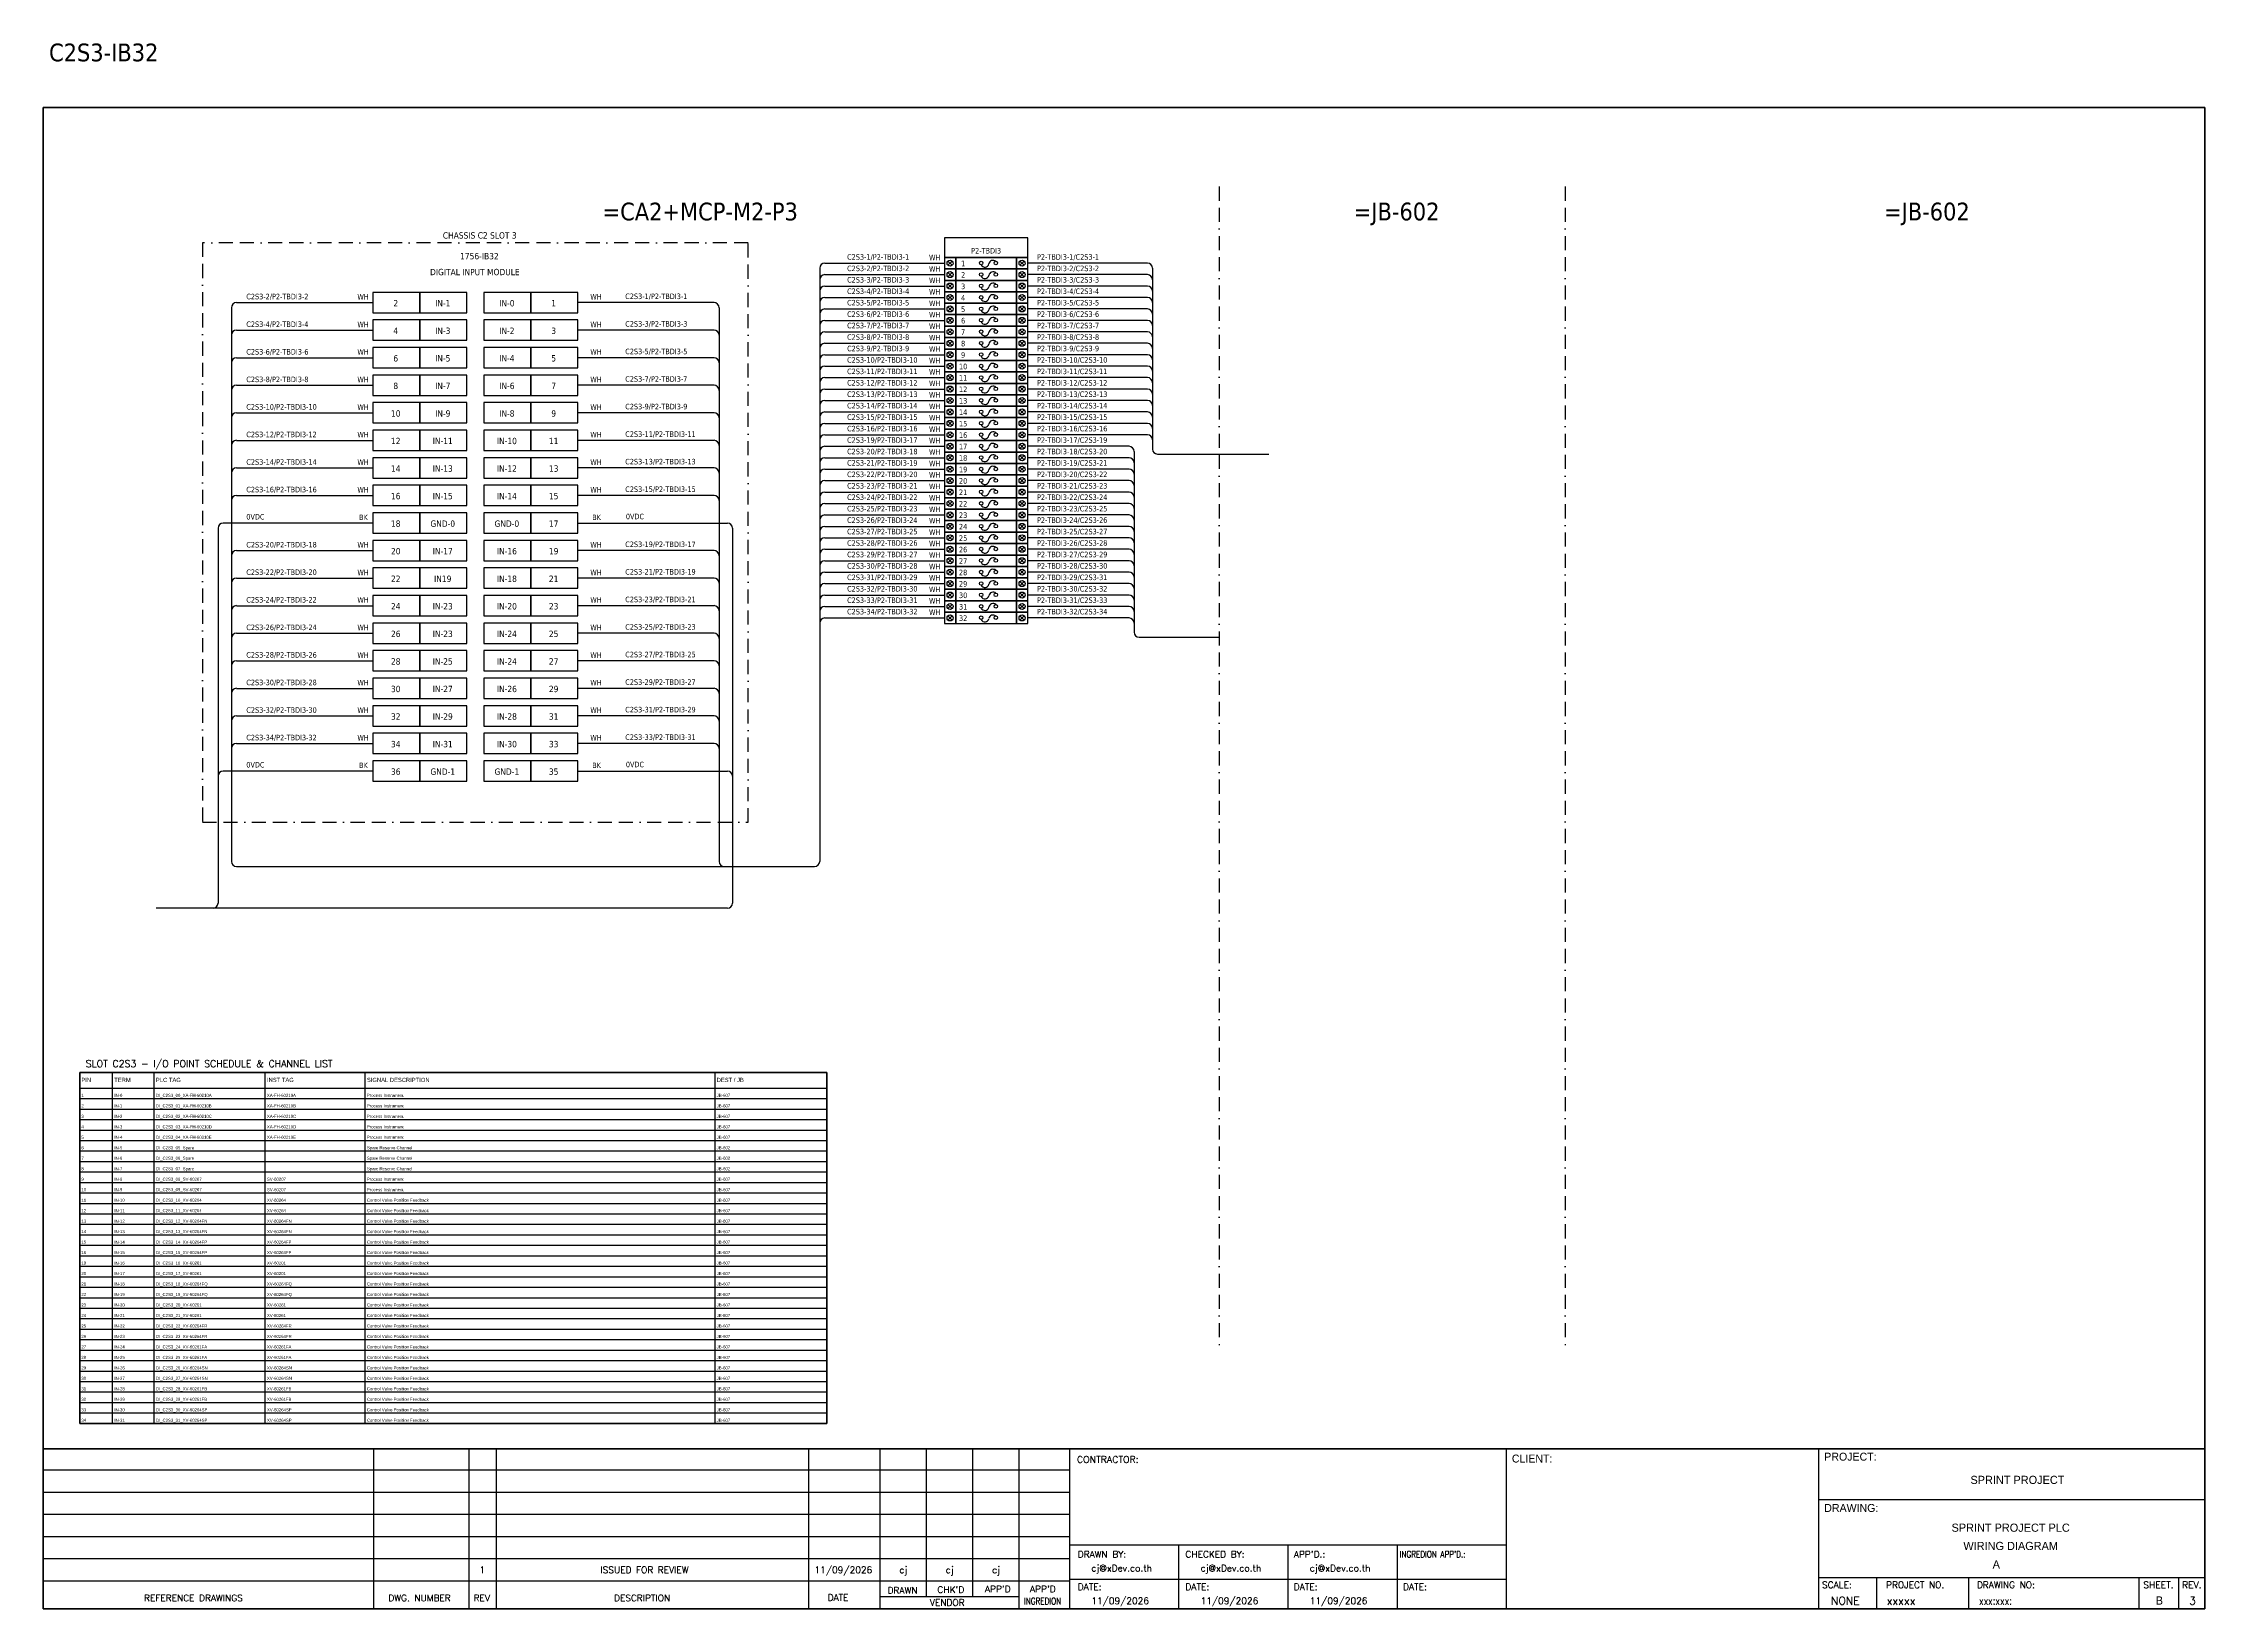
# Model space of a CAD drawing. Header units: millimetres. Extents: x 0 to 62600, y 0 to 14837.
# Drawn here: x 12580 to 16473, y 9013 to 11833 of the extents above; entities that cross this region are included whole.
import ezdxf
from ezdxf.enums import TextEntityAlignment as Align

# ---------------------------------------------------------------- set-up
doc = ezdxf.new("R2010")
doc.units = ezdxf.units.MM
doc.linetypes.add('BORDERX2', pattern=[88.9, 25.4, -12.7, 25.4, -12.7, 0, -12.7])
for name, color, linetype in [('GT_1', 9, 'Continuous'), ('HELPPOINT', 7, 'Continuous'), ('MEMBER', 7, 'Continuous'), ('x01001-FrameArea', 2, 'BORDERX2')]:
    doc.layers.add(name, color=color, linetype=linetype)
for name, color, linetype, lineweight in [('IE-EQUIP', 253, 'Continuous', 25), ('IE-WIRE', 7, 'Continuous', 25), ('power', 7, 'Continuous', 25)]:
    doc.layers.add(name, color=color, linetype=linetype, lineweight=lineweight)
doc.styles.add('HTX11', font='O8111901')
doc.styles.add('ROMANS', font='romans.shx', dxfattribs={"width": 0.85, "height": 25})
doc.styles.get("Standard").update_dxf_attribs({"font": 'arial.ttf'})
doc.styles.add('Tahoma', font='')
doc.styles.get('Tahoma').set_extended_font_data('Tahoma')

msp = doc.modelspace()

# ---------------------------------------------------------------- linework, layer by layer
at = {"color": 1, "ltscale": 25.4}
for p, q in [((14217.1, 11440.2), (14209.5, 11432.5)), ((14209.5, 11440.2), (14217.1, 11432.5)), ((14217.1, 11419.6), (14209.5, 11411.9)), ((14209.5, 11419.6), (14217.1, 11411.9)), ((14339.2, 11440.2), (14346.9, 11432.5)), ((14346.9, 11440.2), (14339.2, 11432.5)), ((14339.2, 11419.6), (14346.9, 11411.9)), ((14346.9, 11419.6), (14339.2, 11411.9)), ((14217.1, 11398.9), (14209.5, 11391.3)), ((14209.5, 11398.9), (14217.1, 11391.3)), ((14217.1, 11378.3), (14209.5, 11370.7)), ((14209.5, 11378.3), (14217.1, 11370.7)), ((14339.2, 11398.9), (14346.9, 11391.3)), ((14346.9, 11398.9), (14339.2, 11391.3)), ((14339.2, 11378.3), (14346.9, 11370.7)), ((14346.9, 11378.3), (14339.2, 11370.7)), ((14217.1, 11357.7), (14209.5, 11350.1)), ((14209.5, 11357.7), (14217.1, 11350.1)), ((14217.1, 11337.1), (14209.5, 11329.4)), ((14209.5, 11337.1), (14217.1, 11329.4)), ((14339.2, 11357.7), (14346.9, 11350.1)), ((14346.9, 11357.7), (14339.2, 11350.1)), ((14339.2, 11337.1), (14346.9, 11329.4)), ((14346.9, 11337.1), (14339.2, 11329.4)), ((14217.1, 11316.5), (14209.5, 11308.8)), ((14209.5, 11316.5), (14217.1, 11308.8)), ((14217.1, 11295.9), (14209.5, 11288.2)), ((14209.5, 11295.9), (14217.1, 11288.2)), ((14339.2, 11316.5), (14346.9, 11308.8)), ((14346.9, 11316.5), (14339.2, 11308.8)), ((14339.2, 11295.9), (14346.9, 11288.2)), ((14346.9, 11295.9), (14339.2, 11288.2)), ((14217.1, 11275.3), (14209.5, 11267.6)), ((14209.5, 11275.3), (14217.1, 11267.6)), ((14217.1, 11254.7), (14209.5, 11247)), ((14209.5, 11254.7), (14217.1, 11247)), ((14339.2, 11275.3), (14346.9, 11267.6)), ((14346.9, 11275.3), (14339.2, 11267.6)), ((14339.2, 11254.7), (14346.9, 11247)), ((14346.9, 11254.7), (14339.2, 11247)), ((14217.1, 11234.1), (14209.5, 11226.4)), ((14209.5, 11234.1), (14217.1, 11226.4)), ((14217.1, 11213.4), (14209.5, 11205.8)), ((14209.5, 11213.4), (14217.1, 11205.8)), ((14339.2, 11234.1), (14346.9, 11226.4)), ((14346.9, 11234.1), (14339.2, 11226.4)), ((14339.2, 11213.4), (14346.9, 11205.8)), ((14346.9, 11213.4), (14339.2, 11205.8)), ((14217.1, 11192.8), (14209.5, 11185.2)), ((14209.5, 11192.8), (14217.1, 11185.2)), ((14339.2, 11192.8), (14346.9, 11185.2)), ((14346.9, 11192.8), (14339.2, 11185.2)), ((14217.1, 11172.2), (14209.5, 11164.5)), ((14209.5, 11172.2), (14217.1, 11164.5)), ((14217.1, 11151.6), (14209.5, 11143.9)), ((14209.5, 11151.6), (14217.1, 11143.9)), ((14339.2, 11172.2), (14346.9, 11164.5)), ((14346.9, 11172.2), (14339.2, 11164.5)), ((14339.2, 11151.6), (14346.9, 11143.9)), ((14346.9, 11151.6), (14339.2, 11143.9)), ((14217.1, 11131), (14209.5, 11123.3)), ((14209.5, 11131), (14217.1, 11123.3)), ((14217.1, 11110.4), (14209.5, 11102.7)), ((14209.5, 11110.4), (14217.1, 11102.7)), ((14339.2, 11131), (14346.9, 11123.3)), ((14346.9, 11131), (14339.2, 11123.3)), ((14339.2, 11110.4), (14346.9, 11102.7)), ((14346.9, 11110.4), (14339.2, 11102.7)), ((14217.1, 11089.8), (14209.5, 11082.1)), ((14209.5, 11089.8), (14217.1, 11082.1)), ((14217.1, 11069.2), (14209.5, 11061.5)), ((14209.5, 11069.2), (14217.1, 11061.5)), ((14339.2, 11089.8), (14346.9, 11082.1)), ((14346.9, 11089.8), (14339.2, 11082.1)), ((14339.2, 11069.2), (14346.9, 11061.5)), ((14346.9, 11069.2), (14339.2, 11061.5)), ((14217.1, 11048.5), (14209.5, 11040.9)), ((14209.5, 11048.5), (14217.1, 11040.9)), ((14217.1, 11027.9), (14209.5, 11020.3)), ((14209.5, 11027.9), (14217.1, 11020.3)), ((14339.2, 11048.5), (14346.9, 11040.9)), ((14346.9, 11048.5), (14339.2, 11040.9)), ((14339.2, 11027.9), (14346.9, 11020.3)), ((14346.9, 11027.9), (14339.2, 11020.3)), ((14217.1, 11007.3), (14209.5, 10999.7)), ((14209.5, 11007.3), (14217.1, 10999.7)), ((14217.1, 10986.7), (14209.5, 10979)), ((14209.5, 10986.7), (14217.1, 10979)), ((14339.2, 11007.3), (14346.9, 10999.7)), ((14346.9, 11007.3), (14339.2, 10999.7)), ((14339.2, 10986.7), (14346.9, 10979)), ((14346.9, 10986.7), (14339.2, 10979)), ((14217.1, 10966.1), (14209.5, 10958.4)), ((14209.5, 10966.1), (14217.1, 10958.4)), ((14217.1, 10945.5), (14209.5, 10937.8)), ((14209.5, 10945.5), (14217.1, 10937.8)), ((14339.2, 10966.1), (14346.9, 10958.4)), ((14346.9, 10966.1), (14339.2, 10958.4)), ((14339.2, 10945.5), (14346.9, 10937.8)), ((14346.9, 10945.5), (14339.2, 10937.8)), ((14217.1, 10924.9), (14209.5, 10917.2)), ((14209.5, 10924.9), (14217.1, 10917.2)), ((14217.1, 10904.3), (14209.5, 10896.6)), ((14209.5, 10904.3), (14217.1, 10896.6)), ((14339.2, 10924.9), (14346.9, 10917.2)), ((14346.9, 10924.9), (14339.2, 10917.2)), ((14339.2, 10904.3), (14346.9, 10896.6)), ((14346.9, 10904.3), (14339.2, 10896.6)), ((14217.1, 10883.7), (14209.5, 10876)), ((14209.5, 10883.7), (14217.1, 10876)), ((14217.1, 10863), (14209.5, 10855.4)), ((14209.5, 10863), (14217.1, 10855.4)), ((14339.2, 10883.7), (14346.9, 10876)), ((14346.9, 10883.7), (14339.2, 10876)), ((14339.2, 10863), (14346.9, 10855.4)), ((14346.9, 10863), (14339.2, 10855.4)), ((14217.1, 10842.4), (14209.5, 10834.8)), ((14209.5, 10842.4), (14217.1, 10834.8)), ((14339.2, 10842.4), (14346.9, 10834.8)), ((14346.9, 10842.4), (14339.2, 10834.8)), ((14217.1, 10821.8), (14209.5, 10814.1)), ((14209.5, 10821.8), (14217.1, 10814.1)), ((14217.1, 10801.2), (14209.5, 10793.5)), ((14209.5, 10801.2), (14217.1, 10793.5)), ((14339.2, 10821.8), (14346.9, 10814.1)), ((14346.9, 10821.8), (14339.2, 10814.1)), ((14339.2, 10801.2), (14346.9, 10793.5)), ((14346.9, 10801.2), (14339.2, 10793.5))]:
    msp.add_line(p, q, dxfattribs=at)
at = {"color": 7}
for p, q in [((12704.9, 9346.4), (12704.9, 9978.5)), ((12779.9, 9346.4), (12779.9, 9978.5)), ((12979.9, 9346.4), (12979.9, 9978.5)), ((13159.9, 9346.4), (13159.9, 9978.5)), ((13789.9, 9346.4), (13789.9, 9978.5)), ((12645.6, 9950.5), (13991.4, 9950.5))]:
    msp.add_line(p, q, dxfattribs=at)
at = {"color": 8}
for p, q in [((12645.6, 9931.7), (13991.4, 9931.7)), ((12645.6, 9912.8), (13991.4, 9912.8)), ((12645.6, 9893.9), (13991.4, 9893.9)), ((12645.6, 9875), (13991.4, 9875)), ((12645.6, 9856.2), (13991.4, 9856.2)), ((12645.6, 9837.3), (13991.4, 9837.3)), ((12645.6, 9818.4), (13991.4, 9818.4)), ((12645.6, 9799.5), (13991.4, 9799.5)), ((12645.6, 9780.6), (13991.4, 9780.6)), ((12645.6, 9761.8), (13991.4, 9761.8)), ((12645.6, 9742.9), (13991.4, 9742.9)), ((12645.6, 9724), (13991.4, 9724)), ((12645.6, 9705.1), (13991.4, 9705.1)), ((12645.6, 9686.2), (13991.4, 9686.2)), ((12645.6, 9667.4), (13991.4, 9667.4)), ((12645.6, 9648.5), (13991.4, 9648.5)), ((12645.6, 9629.6), (13991.4, 9629.6)), ((12645.6, 9610.7), (13991.4, 9610.7)), ((12645.6, 9591.9), (13991.4, 9591.9)), ((12645.6, 9573), (13991.4, 9573)), ((12645.6, 9554.1), (13991.4, 9554.1)), ((12645.6, 9535.2), (13991.4, 9535.2)), ((12645.6, 9516.3), (13991.4, 9516.3)), ((12645.6, 9497.5), (13991.4, 9497.5)), ((12645.6, 9478.6), (13991.4, 9478.6)), ((12645.6, 9459.7), (13991.4, 9459.7)), ((12645.6, 9440.8), (13991.4, 9440.8)), ((12645.6, 9422), (13991.4, 9422)), ((12645.6, 9403.1), (13991.4, 9403.1)), ((12645.6, 9384.2), (13991.4, 9384.2)), ((12645.6, 9365.3), (13991.4, 9365.3))]:
    msp.add_line(p, q, dxfattribs=at)
at = {"color": 4}
for p, q in [((15882.2, 9068.7), (15882.2, 9012.6)), ((16047.5, 9068.7), (16047.5, 9012.6))]:
    msp.add_line(p, q, dxfattribs=at)
at = {"color": 4, "ltscale": 0.5}
for p, q in [((16354.6, 9068.7), (16354.6, 9012.6)), ((16354.6, 9068.7), (16354.6, 9012.6)), ((16425.8, 9068.7), (16425.8, 9012.6)), ((16425.8, 9068.7), (16425.8, 9012.6))]:
    msp.add_line(p, q, dxfattribs=at)
at = {"color": 4, "ltscale": 25.4}
msp.add_lwpolyline([(14203, 11446.6), (14353.3, 11446.6), (14353.3, 11481.9), (14203, 11481.9)], close=True, dxfattribs=at)
at = {"color": 1, "ltscale": 25.4}
for points in [[(14203, 11426), (14223.6, 11426), (14223.6, 11446.6), (14203, 11446.6)], [(14223.6, 11426), (14332.7, 11426), (14332.7, 11446.6), (14223.6, 11446.6)], [(14332.7, 11426), (14353.3, 11426), (14353.3, 11446.6), (14332.7, 11446.6)], [(14203, 11405.4), (14223.6, 11405.4), (14223.6, 11426), (14203, 11426)], [(14223.6, 11405.4), (14332.7, 11405.4), (14332.7, 11426), (14223.6, 11426)], [(14332.7, 11405.4), (14353.3, 11405.4), (14353.3, 11426), (14332.7, 11426)], [(14203, 11384.8), (14223.6, 11384.8), (14223.6, 11405.4), (14203, 11405.4)], [(14203, 11364.2), (14223.6, 11364.2), (14223.6, 11384.8), (14203, 11384.8)], [(14223.6, 11384.8), (14332.7, 11384.8), (14332.7, 11405.4), (14223.6, 11405.4)], [(14223.6, 11364.2), (14332.7, 11364.2), (14332.7, 11384.8), (14223.6, 11384.8)], [(14332.7, 11384.8), (14353.3, 11384.8), (14353.3, 11405.4), (14332.7, 11405.4)], [(14332.7, 11364.2), (14353.3, 11364.2), (14353.3, 11384.8), (14332.7, 11384.8)], [(14203, 11343.6), (14223.6, 11343.6), (14223.6, 11364.2), (14203, 11364.2)], [(14203, 11323), (14223.6, 11323), (14223.6, 11343.6), (14203, 11343.6)], [(14223.6, 11343.6), (14332.7, 11343.6), (14332.7, 11364.2), (14223.6, 11364.2)], [(14223.6, 11323), (14332.7, 11323), (14332.7, 11343.6), (14223.6, 11343.6)], [(14332.7, 11343.6), (14353.3, 11343.6), (14353.3, 11364.2), (14332.7, 11364.2)], [(14332.7, 11323), (14353.3, 11323), (14353.3, 11343.6), (14332.7, 11343.6)], [(14203, 11302.4), (14223.6, 11302.4), (14223.6, 11323), (14203, 11323)], [(14203, 11281.7), (14223.6, 11281.7), (14223.6, 11302.4), (14203, 11302.4)], [(14223.6, 11302.4), (14332.7, 11302.4), (14332.7, 11323), (14223.6, 11323)], [(14223.6, 11281.7), (14332.7, 11281.7), (14332.7, 11302.4), (14223.6, 11302.4)], [(14332.7, 11302.4), (14353.3, 11302.4), (14353.3, 11323), (14332.7, 11323)], [(14332.7, 11281.7), (14353.3, 11281.7), (14353.3, 11302.4), (14332.7, 11302.4)], [(14203, 11261.1), (14223.6, 11261.1), (14223.6, 11281.7), (14203, 11281.7)], [(14203, 11240.5), (14223.6, 11240.5), (14223.6, 11261.1), (14203, 11261.1)], [(14223.6, 11261.1), (14332.7, 11261.1), (14332.7, 11281.7), (14223.6, 11281.7)], [(14223.6, 11240.5), (14332.7, 11240.5), (14332.7, 11261.1), (14223.6, 11261.1)], [(14332.7, 11261.1), (14353.3, 11261.1), (14353.3, 11281.7), (14332.7, 11281.7)], [(14332.7, 11240.5), (14353.3, 11240.5), (14353.3, 11261.1), (14332.7, 11261.1)], [(14203, 11219.9), (14223.6, 11219.9), (14223.6, 11240.5), (14203, 11240.5)], [(14203, 11199.3), (14223.6, 11199.3), (14223.6, 11219.9), (14203, 11219.9)], [(14223.6, 11219.9), (14332.7, 11219.9), (14332.7, 11240.5), (14223.6, 11240.5)], [(14223.6, 11199.3), (14332.7, 11199.3), (14332.7, 11219.9), (14223.6, 11219.9)], [(14332.7, 11219.9), (14353.3, 11219.9), (14353.3, 11240.5), (14332.7, 11240.5)], [(14332.7, 11199.3), (14353.3, 11199.3), (14353.3, 11219.9), (14332.7, 11219.9)], [(14203, 11178.7), (14223.6, 11178.7), (14223.6, 11199.3), (14203, 11199.3)], [(14203, 11158.1), (14223.6, 11158.1), (14223.6, 11178.7), (14203, 11178.7)], [(14223.6, 11178.7), (14332.7, 11178.7), (14332.7, 11199.3), (14223.6, 11199.3)], [(14223.6, 11158.1), (14332.7, 11158.1), (14332.7, 11178.7), (14223.6, 11178.7)], [(14332.7, 11178.7), (14353.3, 11178.7), (14353.3, 11199.3), (14332.7, 11199.3)], [(14332.7, 11158.1), (14353.3, 11158.1), (14353.3, 11178.7), (14332.7, 11178.7)], [(14203, 11137.5), (14223.6, 11137.5), (14223.6, 11158.1), (14203, 11158.1)], [(14203, 11116.9), (14223.6, 11116.9), (14223.6, 11137.5), (14203, 11137.5)], [(14223.6, 11137.5), (14332.7, 11137.5), (14332.7, 11158.1), (14223.6, 11158.1)], [(14223.6, 11116.9), (14332.7, 11116.9), (14332.7, 11137.5), (14223.6, 11137.5)], [(14332.7, 11137.5), (14353.3, 11137.5), (14353.3, 11158.1), (14332.7, 11158.1)], [(14332.7, 11116.9), (14353.3, 11116.9), (14353.3, 11137.5), (14332.7, 11137.5)], [(14203, 11096.2), (14223.6, 11096.2), (14223.6, 11116.9), (14203, 11116.9)], [(14203, 11075.6), (14223.6, 11075.6), (14223.6, 11096.2), (14203, 11096.2)], [(14223.6, 11096.2), (14332.7, 11096.2), (14332.7, 11116.9), (14223.6, 11116.9)], [(14223.6, 11075.6), (14332.7, 11075.6), (14332.7, 11096.2), (14223.6, 11096.2)], [(14332.7, 11096.2), (14353.3, 11096.2), (14353.3, 11116.9), (14332.7, 11116.9)], [(14332.7, 11075.6), (14353.3, 11075.6), (14353.3, 11096.2), (14332.7, 11096.2)], [(14203, 11055), (14223.6, 11055), (14223.6, 11075.6), (14203, 11075.6)], [(14223.6, 11055), (14332.7, 11055), (14332.7, 11075.6), (14223.6, 11075.6)], [(14332.7, 11055), (14353.3, 11055), (14353.3, 11075.6), (14332.7, 11075.6)], [(14203, 11034.4), (14223.6, 11034.4), (14223.6, 11055), (14203, 11055)], [(14203, 11013.8), (14223.6, 11013.8), (14223.6, 11034.4), (14203, 11034.4)], [(14223.6, 11034.4), (14332.7, 11034.4), (14332.7, 11055), (14223.6, 11055)], [(14223.6, 11013.8), (14332.7, 11013.8), (14332.7, 11034.4), (14223.6, 11034.4)], [(14332.7, 11034.4), (14353.3, 11034.4), (14353.3, 11055), (14332.7, 11055)], [(14332.7, 11013.8), (14353.3, 11013.8), (14353.3, 11034.4), (14332.7, 11034.4)], [(14203, 10993.2), (14223.6, 10993.2), (14223.6, 11013.8), (14203, 11013.8)], [(14203, 10972.6), (14223.6, 10972.6), (14223.6, 10993.2), (14203, 10993.2)], [(14223.6, 10993.2), (14332.7, 10993.2), (14332.7, 11013.8), (14223.6, 11013.8)], [(14223.6, 10972.6), (14332.7, 10972.6), (14332.7, 10993.2), (14223.6, 10993.2)], [(14332.7, 10993.2), (14353.3, 10993.2), (14353.3, 11013.8), (14332.7, 11013.8)], [(14332.7, 10972.6), (14353.3, 10972.6), (14353.3, 10993.2), (14332.7, 10993.2)], [(14203, 10952), (14223.6, 10952), (14223.6, 10972.6), (14203, 10972.6)], [(14203, 10931.3), (14223.6, 10931.3), (14223.6, 10952), (14203, 10952)], [(14223.6, 10952), (14332.7, 10952), (14332.7, 10972.6), (14223.6, 10972.6)], [(14223.6, 10931.3), (14332.7, 10931.3), (14332.7, 10952), (14223.6, 10952)], [(14332.7, 10952), (14353.3, 10952), (14353.3, 10972.6), (14332.7, 10972.6)], [(14332.7, 10931.3), (14353.3, 10931.3), (14353.3, 10952), (14332.7, 10952)], [(14203, 10910.7), (14223.6, 10910.7), (14223.6, 10931.3), (14203, 10931.3)], [(14203, 10890.1), (14223.6, 10890.1), (14223.6, 10910.7), (14203, 10910.7)], [(14223.6, 10910.7), (14332.7, 10910.7), (14332.7, 10931.3), (14223.6, 10931.3)], [(14223.6, 10890.1), (14332.7, 10890.1), (14332.7, 10910.7), (14223.6, 10910.7)], [(14332.7, 10910.7), (14353.3, 10910.7), (14353.3, 10931.3), (14332.7, 10931.3)], [(14332.7, 10890.1), (14353.3, 10890.1), (14353.3, 10910.7), (14332.7, 10910.7)], [(14203, 10869.5), (14223.6, 10869.5), (14223.6, 10890.1), (14203, 10890.1)], [(14203, 10848.9), (14223.6, 10848.9), (14223.6, 10869.5), (14203, 10869.5)], [(14223.6, 10869.5), (14332.7, 10869.5), (14332.7, 10890.1), (14223.6, 10890.1)], [(14223.6, 10848.9), (14332.7, 10848.9), (14332.7, 10869.5), (14223.6, 10869.5)], [(14332.7, 10869.5), (14353.3, 10869.5), (14353.3, 10890.1), (14332.7, 10890.1)], [(14332.7, 10848.9), (14353.3, 10848.9), (14353.3, 10869.5), (14332.7, 10869.5)], [(14203, 10828.3), (14223.6, 10828.3), (14223.6, 10848.9), (14203, 10848.9)], [(14203, 10807.7), (14223.6, 10807.7), (14223.6, 10828.3), (14203, 10828.3)], [(14223.6, 10828.3), (14332.7, 10828.3), (14332.7, 10848.9), (14223.6, 10848.9)], [(14223.6, 10807.7), (14332.7, 10807.7), (14332.7, 10828.3), (14223.6, 10828.3)], [(14332.7, 10828.3), (14353.3, 10828.3), (14353.3, 10848.9), (14332.7, 10848.9)], [(14332.7, 10807.7), (14353.3, 10807.7), (14353.3, 10828.3), (14332.7, 10828.3)], [(14203, 10787.1), (14223.6, 10787.1), (14223.6, 10807.7), (14203, 10807.7)], [(14223.6, 10787.1), (14332.7, 10787.1), (14332.7, 10807.7), (14223.6, 10807.7)], [(14332.7, 10787.1), (14353.3, 10787.1), (14353.3, 10807.7), (14332.7, 10807.7)]]:
    msp.add_lwpolyline(points, close=True, dxfattribs=at)
msp.add_lwpolyline([(12645.6, 9978.5), (13991.4, 9978.5), (13991.4, 9346.4), (12645.6, 9346.4)], close=True)
at = {"color": 7}
msp.add_lwpolyline([(12645.6, 9346.4), (13991.4, 9346.4), (13991.4, 9978.5), (12645.6, 9978.5), (12645.6, 9346.4)], dxfattribs=at)
at = {"color": 1, "ltscale": 25.4}
for centre in [(14213.3, 11436.3), (14213.3, 11415.7), (14343, 11436.3), (14343, 11415.7), (14213.3, 11395.1), (14213.3, 11374.5), (14343, 11395.1), (14343, 11374.5), (14213.3, 11353.9), (14213.3, 11333.3), (14343, 11353.9), (14343, 11333.3), (14213.3, 11312.7), (14213.3, 11292.1), (14343, 11312.7), (14343, 11292.1), (14213.3, 11271.4), (14213.3, 11250.8), (14343, 11271.4), (14343, 11250.8), (14213.3, 11230.2), (14213.3, 11209.6), (14343, 11230.2), (14343, 11209.6), (14213.3, 11189), (14213.3, 11168.4), (14343, 11189), (14343, 11168.4), (14213.3, 11147.8), (14343, 11147.8), (14213.3, 11127.2), (14213.3, 11106.5), (14343, 11127.2), (14343, 11106.5), (14213.3, 11085.9), (14213.3, 11065.3), (14343, 11085.9), (14343, 11065.3), (14213.3, 11044.7), (14213.3, 11024.1), (14343, 11044.7), (14343, 11024.1), (14213.3, 11003.5), (14213.3, 10982.9), (14343, 11003.5), (14343, 10982.9), (14213.3, 10962.3), (14213.3, 10941.7), (14343, 10962.3), (14343, 10941.7), (14213.3, 10921), (14213.3, 10900.4), (14343, 10921), (14343, 10900.4), (14213.3, 10879.8), (14213.3, 10859.2), (14343, 10879.8), (14343, 10859.2), (14213.3, 10838.6), (14213.3, 10818), (14343, 10838.6), (14343, 10818), (14213.3, 10797.4), (14343, 10797.4)]:
    msp.add_circle(centre, 5.42, dxfattribs=at)
at = {"layer": 'GT_1', "color": 4}
for p, q in [((13175.3, 9012.6), (13175.3, 9300.8)), ((13347.2, 9012.6), (13347.2, 9300.8)), ((13396.3, 9012.6), (13396.3, 9300.8)), ((13959, 9012.6), (13959, 9300.8)), ((14087.3, 9012.6), (14087.3, 9300.8)), ((14170.9, 9034.4), (14170.9, 9300.8)), ((14254.4, 9034.5), (14254.4, 9300.8)), ((14337.7, 9012.6), (14337.7, 9300.8)), ((14428.7, 9012.6), (14428.7, 9300.8)), ((15215.7, 9012.6), (15215.7, 9300.8)), ((15778, 9012.6), (15778, 9300.8)), ((15778, 9012.6), (15778, 9300.8)), ((15778, 9012.6), (15778, 9300.8)), ((14428.7, 9262), (12579.9, 9262)), ((14428.7, 9222.2), (12579.9, 9222.2)), ((14428.7, 9182.2), (12579.9, 9182.2)), ((14428.7, 9142.3), (12579.9, 9142.3)), ((15215.7, 9127), (14428.7, 9127)), ((14625.5, 9012.6), (14625.5, 9127)), ((14822.2, 9012.6), (14822.2, 9127)), ((15019, 9012.6), (15019, 9127)), ((14428.7, 9102.4), (12579.9, 9102.4)), ((14428.6, 9062.5), (12579.9, 9062.5)), ((14337.7, 9034.4), (14087.3, 9034.4)), ((15215.7, 9065.5), (14428.7, 9065.5)), ((15778, 9068.7), (16473.2, 9068.7))]:
    msp.add_line(p, q, dxfattribs=at)
at = {"layer": 'HELPPOINT', "color": 4, "lineweight": 35}
for p, q in [((12579.9, 9012.6), (12579.9, 11716.9)), ((12579.9, 11716.9), (16473.2, 11716.9)), ((12579.9, 9012.6), (12579.9, 11716.9)), ((12579.9, 11716.9), (16473.2, 11716.9)), ((16473.2, 11716.9), (16473.2, 9012.6)), ((16473.2, 11716.9), (16473.2, 9012.6)), ((16473.2, 9012.6), (12579.9, 9012.6)), ((16473.2, 9012.6), (12579.9, 9012.6))]:
    msp.add_line(p, q, dxfattribs=at)
at = {"layer": 'HELPPOINT', "color": 4}
for p, q in [((15778, 9209.2), (16473.2, 9209.2)), ((15778, 9209.2), (16473.2, 9209.2)), ((15778, 9068.7), (16473.2, 9068.7))]:
    msp.add_line(p, q, dxfattribs=at)
at = {"layer": 'IE-EQUIP', "linetype": 'Continuous', "ltscale": 25.4}
for points in [[(13173.3, 11347), (13258, 11347), (13258, 11383.7), (13173.3, 11383.7)], [(13258, 11347), (13342.6, 11347), (13342.6, 11383.7), (13258, 11383.7)], [(13373.5, 11347), (13458.1, 11347), (13458.1, 11383.7), (13373.5, 11383.7)], [(13458.1, 11347), (13542.8, 11347), (13542.8, 11383.7), (13458.1, 11383.7)], [(13173.3, 11297.4), (13258, 11297.4), (13258, 11334.1), (13173.3, 11334.1)], [(13258, 11297.4), (13342.6, 11297.4), (13342.6, 11334.1), (13258, 11334.1)], [(13373.5, 11297.4), (13458.1, 11297.4), (13458.1, 11334.1), (13373.5, 11334.1)], [(13458.1, 11297.4), (13542.8, 11297.4), (13542.8, 11334.1), (13458.1, 11334.1)], [(13173.3, 11247.8), (13258, 11247.8), (13258, 11284.5), (13173.3, 11284.5)], [(13258, 11247.8), (13342.6, 11247.8), (13342.6, 11284.5), (13258, 11284.5)], [(13373.5, 11247.8), (13458.1, 11247.8), (13458.1, 11284.5), (13373.5, 11284.5)], [(13458.1, 11247.8), (13542.8, 11247.8), (13542.8, 11284.5), (13458.1, 11284.5)], [(13173.3, 11198.1), (13258, 11198.1), (13258, 11234.8), (13173.3, 11234.8)], [(13258, 11198.1), (13342.6, 11198.1), (13342.6, 11234.8), (13258, 11234.8)], [(13373.5, 11198.1), (13458.1, 11198.1), (13458.1, 11234.8), (13373.5, 11234.8)], [(13458.1, 11198.1), (13542.8, 11198.1), (13542.8, 11234.8), (13458.1, 11234.8)], [(13173.3, 11148.5), (13258, 11148.5), (13258, 11185.2), (13173.3, 11185.2)], [(13258, 11148.5), (13342.6, 11148.5), (13342.6, 11185.2), (13258, 11185.2)], [(13373.5, 11148.5), (13458.1, 11148.5), (13458.1, 11185.2), (13373.5, 11185.2)], [(13458.1, 11148.5), (13542.8, 11148.5), (13542.8, 11185.2), (13458.1, 11185.2)], [(13173.3, 11098.9), (13258, 11098.9), (13258, 11135.6), (13173.3, 11135.6)], [(13258, 11098.9), (13342.6, 11098.9), (13342.6, 11135.6), (13258, 11135.6)], [(13373.5, 11098.9), (13458.1, 11098.9), (13458.1, 11135.6), (13373.5, 11135.6)], [(13458.1, 11098.9), (13542.8, 11098.9), (13542.8, 11135.6), (13458.1, 11135.6)], [(13173.3, 11049.2), (13258, 11049.2), (13258, 11085.9), (13173.3, 11085.9)], [(13258, 11049.2), (13342.6, 11049.2), (13342.6, 11085.9), (13258, 11085.9)], [(13373.5, 11049.2), (13458.1, 11049.2), (13458.1, 11085.9), (13373.5, 11085.9)], [(13458.1, 11049.2), (13542.8, 11049.2), (13542.8, 11085.9), (13458.1, 11085.9)], [(13173.3, 10999.6), (13258, 10999.6), (13258, 11036.3), (13173.3, 11036.3)], [(13258, 10999.6), (13342.6, 10999.6), (13342.6, 11036.3), (13258, 11036.3)], [(13373.5, 10999.6), (13458.1, 10999.6), (13458.1, 11036.3), (13373.5, 11036.3)], [(13458.1, 10999.6), (13542.8, 10999.6), (13542.8, 11036.3), (13458.1, 11036.3)], [(13173.3, 10950), (13258, 10950), (13258, 10986.7), (13173.3, 10986.7)], [(13258, 10950), (13342.6, 10950), (13342.6, 10986.7), (13258, 10986.7)], [(13373.5, 10950), (13458.1, 10950), (13458.1, 10986.7), (13373.5, 10986.7)], [(13458.1, 10950), (13542.8, 10950), (13542.8, 10986.7), (13458.1, 10986.7)], [(13173.3, 10900.3), (13258, 10900.3), (13258, 10937), (13173.3, 10937)], [(13258, 10900.3), (13342.6, 10900.3), (13342.6, 10937), (13258, 10937)], [(13373.5, 10900.3), (13458.1, 10900.3), (13458.1, 10937), (13373.5, 10937)], [(13458.1, 10900.3), (13542.8, 10900.3), (13542.8, 10937), (13458.1, 10937)], [(13173.3, 10850.7), (13258, 10850.7), (13258, 10887.4), (13173.3, 10887.4)], [(13258, 10850.7), (13342.6, 10850.7), (13342.6, 10887.4), (13258, 10887.4)], [(13373.5, 10850.7), (13458.1, 10850.7), (13458.1, 10887.4), (13373.5, 10887.4)], [(13458.1, 10850.7), (13542.8, 10850.7), (13542.8, 10887.4), (13458.1, 10887.4)], [(13173.3, 10801.1), (13258, 10801.1), (13258, 10837.8), (13173.3, 10837.8)], [(13258, 10801.1), (13342.6, 10801.1), (13342.6, 10837.8), (13258, 10837.8)], [(13373.5, 10801.1), (13458.1, 10801.1), (13458.1, 10837.8), (13373.5, 10837.8)], [(13458.1, 10801.1), (13542.8, 10801.1), (13542.8, 10837.8), (13458.1, 10837.8)], [(13173.3, 10751.4), (13258, 10751.4), (13258, 10788.1), (13173.3, 10788.1)], [(13258, 10751.4), (13342.6, 10751.4), (13342.6, 10788.1), (13258, 10788.1)], [(13373.5, 10751.4), (13458.1, 10751.4), (13458.1, 10788.1), (13373.5, 10788.1)], [(13458.1, 10751.4), (13542.8, 10751.4), (13542.8, 10788.1), (13458.1, 10788.1)], [(13173.3, 10701.8), (13258, 10701.8), (13258, 10738.5), (13173.3, 10738.5)], [(13258, 10701.8), (13342.6, 10701.8), (13342.6, 10738.5), (13258, 10738.5)], [(13373.5, 10701.8), (13458.1, 10701.8), (13458.1, 10738.5), (13373.5, 10738.5)], [(13458.1, 10701.8), (13542.8, 10701.8), (13542.8, 10738.5), (13458.1, 10738.5)], [(13173.3, 10652.2), (13258, 10652.2), (13258, 10688.9), (13173.3, 10688.9)], [(13258, 10652.2), (13342.6, 10652.2), (13342.6, 10688.9), (13258, 10688.9)], [(13373.5, 10652.2), (13458.1, 10652.2), (13458.1, 10688.9), (13373.5, 10688.9)], [(13458.1, 10652.2), (13542.8, 10652.2), (13542.8, 10688.9), (13458.1, 10688.9)], [(13173.3, 10602.5), (13258, 10602.5), (13258, 10639.2), (13173.3, 10639.2)], [(13258, 10602.5), (13342.6, 10602.5), (13342.6, 10639.2), (13258, 10639.2)], [(13373.5, 10602.5), (13458.1, 10602.5), (13458.1, 10639.2), (13373.5, 10639.2)], [(13458.1, 10602.5), (13542.8, 10602.5), (13542.8, 10639.2), (13458.1, 10639.2)], [(13173.3, 10552.9), (13258, 10552.9), (13258, 10589.6), (13173.3, 10589.6)], [(13258, 10552.9), (13342.6, 10552.9), (13342.6, 10589.6), (13258, 10589.6)], [(13373.5, 10552.9), (13458.1, 10552.9), (13458.1, 10589.6), (13373.5, 10589.6)], [(13458.1, 10552.9), (13542.8, 10552.9), (13542.8, 10589.6), (13458.1, 10589.6)], [(13173.3, 10503.3), (13258, 10503.3), (13258, 10540), (13173.3, 10540)], [(13258, 10503.3), (13342.6, 10503.3), (13342.6, 10540), (13258, 10540)], [(13373.5, 10503.3), (13458.1, 10503.3), (13458.1, 10540), (13373.5, 10540)], [(13458.1, 10503.3), (13542.8, 10503.3), (13542.8, 10540), (13458.1, 10540)]]:
    msp.add_lwpolyline(points, close=True, dxfattribs=at)
at = {"layer": 'IE-WIRE', "color": 4, "ltscale": 25.4}
for p, q in [((13978.5, 11427.2), (13978.5, 10358.8)), ((13987.6, 11436.3), (14203, 11436.3)), ((13987.6, 11415.7), (14203, 11415.7)), ((14568.7, 11436.3), (14353.3, 11436.3)), ((14568.7, 11415.7), (14353.3, 11415.7)), ((14577.8, 11427.2), (14577.8, 11101.5)), ((13987.6, 11395.1), (14203, 11395.1)), ((13987.6, 11374.5), (14203, 11374.5)), ((14568.7, 11395.1), (14353.3, 11395.1)), ((14568.7, 11374.5), (14353.3, 11374.5)), ((12918.9, 11356.2), (12918.9, 10358.8)), ((12928.1, 11365.4), (13173.3, 11365.4)), ((13788.1, 11365.4), (13542.8, 11365.4)), ((13797.2, 11356.2), (13797.2, 10358.8)), ((13987.6, 11353.9), (14203, 11353.9)), ((13987.6, 11333.3), (14203, 11333.3)), ((14568.7, 11353.9), (14353.3, 11353.9)), ((14568.7, 11333.3), (14353.3, 11333.3)), ((12928.1, 11315.8), (13173.3, 11315.8)), ((13788.1, 11315.8), (13542.8, 11315.8)), ((13987.6, 11312.7), (14203, 11312.7)), ((13987.6, 11292.1), (14203, 11292.1)), ((14568.7, 11312.7), (14353.3, 11312.7)), ((14568.7, 11292.1), (14353.3, 11292.1)), ((12928.1, 11266.1), (13173.3, 11266.1)), ((13788.1, 11266.1), (13542.8, 11266.1)), ((13987.6, 11271.4), (14203, 11271.4)), ((14568.7, 11271.4), (14353.3, 11271.4)), ((12928.1, 11216.5), (13173.3, 11216.5)), ((13788.1, 11216.5), (13542.8, 11216.5)), ((13987.6, 11250.8), (14203, 11250.8)), ((13987.6, 11230.2), (14203, 11230.2)), ((14568.7, 11250.8), (14353.3, 11250.8)), ((14568.7, 11230.2), (14353.3, 11230.2)), ((13987.6, 11209.6), (14203, 11209.6)), ((13987.6, 11189), (14203, 11189)), ((14568.7, 11209.6), (14353.3, 11209.6)), ((14568.7, 11189), (14353.3, 11189)), ((12928.1, 11166.9), (13173.3, 11166.9)), ((13788.1, 11166.9), (13542.8, 11166.9)), ((13987.6, 11168.4), (14203, 11168.4)), ((13987.6, 11147.8), (14203, 11147.8)), ((14568.7, 11168.4), (14353.3, 11168.4)), ((14568.7, 11147.8), (14353.3, 11147.8)), ((12928.1, 11117.2), (13173.3, 11117.2)), ((13788.1, 11117.2), (13542.8, 11117.2)), ((13987.6, 11127.2), (14203, 11127.2)), ((13987.6, 11106.5), (14203, 11106.5)), ((14568.7, 11127.2), (14353.3, 11127.2)), ((14535.6, 11106.5), (14353.3, 11106.5)), ((14544.7, 11097.4), (14544.7, 10771.7)), ((12928.1, 11067.6), (13173.3, 11067.6)), ((13788.1, 11067.6), (13542.8, 11067.6)), ((13987.6, 11085.9), (14203, 11085.9)), ((13987.6, 11065.3), (14203, 11065.3)), ((14535.6, 11085.9), (14353.3, 11085.9)), ((14535.6, 11065.3), (14353.3, 11065.3)), ((13987.6, 11044.7), (14203, 11044.7)), ((13987.6, 11024.1), (14203, 11024.1)), ((14535.6, 11044.7), (14353.3, 11044.7)), ((14535.6, 11024.1), (14353.3, 11024.1)), ((12928.1, 11018), (13173.3, 11018)), ((13788.1, 11018), (13542.8, 11018)), ((13987.6, 11003.5), (14203, 11003.5)), ((13987.6, 10982.9), (14203, 10982.9)), ((14535.6, 11003.5), (14353.3, 11003.5)), ((14535.6, 10982.9), (14353.3, 10982.9)), ((13987.6, 10962.3), (14203, 10962.3)), ((13987.6, 10941.7), (14203, 10941.7)), ((14535.6, 10962.3), (14353.3, 10962.3)), ((14535.6, 10941.7), (14353.3, 10941.7)), ((12928.1, 10918.7), (13173.3, 10918.7)), ((13788.1, 10918.7), (13542.8, 10918.7)), ((13987.6, 10921), (14203, 10921)), ((14535.6, 10921), (14353.3, 10921)), ((12928.1, 10869.1), (13173.3, 10869.1)), ((13788.1, 10869.1), (13542.8, 10869.1)), ((13987.6, 10900.4), (14203, 10900.4)), ((13987.6, 10879.8), (14203, 10879.8)), ((14535.6, 10900.4), (14353.3, 10900.4)), ((14535.6, 10879.8), (14353.3, 10879.8)), ((13987.6, 10859.2), (14203, 10859.2)), ((13987.6, 10838.6), (14203, 10838.6)), ((14535.6, 10859.2), (14353.3, 10859.2)), ((14535.6, 10838.6), (14353.3, 10838.6)), ((12928.1, 10819.4), (13173.3, 10819.4)), ((13788.1, 10819.4), (13542.8, 10819.4)), ((13987.6, 10818), (14203, 10818)), ((13987.6, 10797.4), (14203, 10797.4)), ((14535.6, 10818), (14353.3, 10818)), ((14535.6, 10797.4), (14353.3, 10797.4)), ((12928.1, 10769.8), (13173.3, 10769.8)), ((13788.1, 10769.8), (13542.8, 10769.8)), ((12928.1, 10720.2), (13173.3, 10720.2)), ((13788.1, 10720.2), (13542.8, 10720.2)), ((12928.1, 10670.5), (13173.3, 10670.5)), ((13788.1, 10670.5), (13542.8, 10670.5)), ((12928.1, 10620.9), (13173.3, 10620.9)), ((13788.1, 10620.9), (13542.8, 10620.9)), ((12928.1, 10571.3), (13173.3, 10571.3)), ((13788.1, 10571.3), (13542.8, 10571.3))]:
    msp.add_line(p, q, dxfattribs=at)
at = {"layer": 'IE-WIRE', "color": 4}
for p, q in [((14586.8, 11092.5), (14787.2, 11092.5)), ((14553.7, 10762.7), (14698.1, 10762.7)), ((12928, 10349.7), (13969.3, 10349.7))]:
    msp.add_line(p, q, dxfattribs=at)
at = {"layer": 'IE-WIRE', "color": 7, "ltscale": 25.4}
for p, q in [((12894.8, 10959.2), (12894.8, 10283.6)), ((13173.3, 10968.3), (12903.9, 10968.3)), ((13542.8, 10968.3), (13812.2, 10968.3)), ((13821.3, 10959.2), (13821.3, 10283.6)), ((13173.3, 10521.6), (12903.9, 10521.6)), ((13542.8, 10521.6), (13812.2, 10521.6)), ((13812.3, 10274.6), (12783.3, 10274.6))]:
    msp.add_line(p, q, dxfattribs=at)
at = {"layer": 'IE-WIRE', "color": 4, "ltscale": 25.4}
for centre, radius, start, end in [((13987.6, 11427.2), 9.14, 90, 180), ((13987.6, 11406.6), 9.14, 90, 180), ((14568.7, 11427.2), 9.14, 0, 90), ((14568.7, 11406.6), 9.14, 0, 90), ((13987.6, 11386), 9.14, 90, 180), ((13987.6, 11365.4), 9.14, 90, 180), ((14568.7, 11386), 9.14, 0, 90), ((14568.7, 11365.4), 9.14, 0, 90), ((12928.1, 11356.2), 9.17, 90, 180), ((13788.1, 11356.2), 9.17, 0, 90), ((13987.6, 11344.7), 9.14, 90, 180), ((13987.6, 11324.1), 9.14, 90, 180), ((14568.7, 11344.7), 9.14, 0, 90), ((14568.7, 11324.1), 9.14, 0, 90), ((12928.1, 11306.6), 9.17, 90, 180), ((13788.1, 11306.6), 9.17, 0, 90), ((13987.6, 11303.5), 9.14, 90, 180), ((13987.6, 11282.9), 9.14, 90, 180), ((14568.7, 11303.5), 9.14, 0, 90), ((14568.7, 11282.9), 9.14, 0, 90), ((12928.1, 11256.9), 9.17, 90, 180), ((13788.1, 11256.9), 9.17, 0, 90), ((13987.6, 11262.3), 9.14, 90, 180), ((14568.7, 11262.3), 9.14, 0, 90), ((12928.1, 11207.3), 9.17, 90, 180), ((13788.1, 11207.3), 9.17, 0, 90), ((13987.6, 11241.7), 9.14, 90, 180), ((13987.6, 11221.1), 9.14, 90, 180), ((14568.7, 11241.7), 9.14, 0, 90), ((14568.7, 11221.1), 9.14, 0, 90), ((13987.6, 11200.5), 9.14, 90, 180), ((13987.6, 11179.9), 9.14, 90, 180), ((14568.7, 11200.5), 9.14, 0, 90), ((14568.7, 11179.9), 9.14, 0, 90), ((12928.1, 11157.7), 9.17, 90, 180), ((13788.1, 11157.7), 9.17, 0, 90), ((13987.6, 11159.2), 9.14, 90, 180), ((13987.6, 11138.6), 9.14, 90, 180), ((14568.7, 11159.2), 9.14, 0, 90), ((14568.7, 11138.6), 9.14, 0, 90), ((12928.1, 11108.1), 9.17, 90, 180), ((13788.1, 11108.1), 9.17, 0, 90), ((13987.6, 11118), 9.14, 90, 180), ((13987.6, 11097.4), 9.14, 90, 180), ((14535.6, 11097.4), 9.14, 0, 90), ((14568.7, 11118), 9.14, 0, 90), ((12928.1, 11058.4), 9.17, 90, 180), ((13788.1, 11058.4), 9.17, 0, 90), ((13987.6, 11076.8), 9.14, 90, 180), ((13987.6, 11056.2), 9.14, 90, 180), ((14535.6, 11076.8), 9.14, 0, 90), ((14535.6, 11056.2), 9.14, 0, 90), ((13987.6, 11035.6), 9.14, 90, 180), ((13987.6, 11015), 9.14, 90, 180), ((14535.6, 11035.6), 9.14, 0, 90), ((14535.6, 11015), 9.14, 0, 90), ((12928.1, 11008.8), 9.17, 90, 180), ((13788.1, 11008.8), 9.17, 0, 90), ((13987.6, 10994.3), 9.14, 90, 180), ((13987.6, 10973.7), 9.14, 90, 180), ((14535.6, 10994.3), 9.14, 0, 90), ((14535.6, 10973.7), 9.14, 0, 90), ((13987.6, 10953.1), 9.14, 90, 180), ((13987.6, 10932.5), 9.14, 90, 180), ((14535.6, 10953.1), 9.14, 0, 90), ((14535.6, 10932.5), 9.14, 0, 90), ((12928.1, 10909.5), 9.17, 90, 180), ((13788.1, 10909.5), 9.17, 0, 90), ((13987.6, 10911.9), 9.14, 90, 180), ((14535.6, 10911.9), 9.14, 0, 90), ((12928.1, 10859.9), 9.17, 90, 180), ((13788.1, 10859.9), 9.17, 0, 90), ((13987.6, 10891.3), 9.14, 90, 180), ((13987.6, 10870.7), 9.14, 90, 180), ((14535.6, 10891.3), 9.14, 0, 90), ((14535.6, 10870.7), 9.14, 0, 90), ((13987.6, 10850.1), 9.14, 90, 180), ((13987.6, 10829.5), 9.14, 90, 180), ((14535.6, 10850.1), 9.14, 0, 90), ((14535.6, 10829.5), 9.14, 0, 90), ((12928.1, 10810.3), 9.17, 90, 180), ((13788.1, 10810.3), 9.17, 0, 90), ((13987.6, 10808.8), 9.14, 90, 180), ((13987.6, 10788.2), 9.14, 90, 180), ((14535.6, 10808.8), 9.14, 0, 90), ((14535.6, 10788.2), 9.14, 0, 90), ((12928.1, 10760.6), 9.17, 90, 180), ((13788.1, 10760.6), 9.17, 0, 90), ((12928.1, 10711), 9.17, 90, 180), ((13788.1, 10711), 9.17, 0, 90), ((12928.1, 10661.4), 9.17, 90, 180), ((13788.1, 10661.4), 9.17, 0, 90), ((12928.1, 10611.7), 9.17, 90, 180), ((13788.1, 10611.7), 9.17, 0, 90), ((12928.1, 10562.1), 9.17, 90, 180), ((13788.1, 10562.1), 9.17, 0, 90)]:
    msp.add_arc(centre, radius, start, end, dxfattribs=at)
at = {"layer": 'IE-WIRE', "color": 4}
for centre, radius, start, end in [((14586.8, 11101.5), 8.96, 180, 270), ((14553.7, 10771.7), 8.96, 180, 270), ((12928, 10358.8), 9.14, 180, 270), ((13806.4, 10358.8), 9.14, 180, 270), ((13969.3, 10358.8), 9.14, 270, 0)]:
    msp.add_arc(centre, radius, start, end, dxfattribs=at)
at = {"layer": 'IE-WIRE', "color": 7, "ltscale": 25.4}
for centre, radius, start, end in [((12903.9, 10959.2), 9.14, 90, 180), ((13812.2, 10959.2), 9.14, 0, 90), ((12903.9, 10512.5), 9.14, 90, 180), ((13812.2, 10512.5), 9.14, 0, 90), ((12885.8, 10283.6), 8.96, 270, 0), ((13812.3, 10283.6), 8.96, 270, 0), ((13812.3, 10283.6), 8.96, 270, 0)]:
    msp.add_arc(centre, radius, start, end, dxfattribs=at)
at = {"layer": 'MEMBER', "color": 4, "lineweight": 35}
msp.add_line((12579.9, 9300.8), (16473.2, 9300.8), dxfattribs=at)
msp.add_line((12579.9, 9300.8), (16473.2, 9300.8), dxfattribs=at)
at = {"layer": 'MEMBER', "color": 4}
for p, q in [((15778, 9209.2), (16473.2, 9209.2)), ((15778, 9209.2), (16473.2, 9209.2)), ((15778, 9068.7), (16473.2, 9068.7)), ((15778, 9068.7), (16473.2, 9068.7))]:
    msp.add_line(p, q, dxfattribs=at)
at = {"layer": 'power', "color": 1, "ltscale": 25.4}
for centre in [(14269.3, 11436.7), (14269.3, 11416), (14295.7, 11436.7), (14295.7, 11416), (14269.3, 11395.4), (14269.3, 11374.8), (14295.7, 11395.4), (14295.7, 11374.8), (14269.3, 11354.2), (14269.3, 11333.6), (14295.7, 11354.2), (14295.7, 11333.6), (14269.3, 11313), (14269.3, 11292.4), (14295.7, 11313), (14295.7, 11292.4), (14269.3, 11271.8), (14269.3, 11251.1), (14295.7, 11271.8), (14295.7, 11251.1), (14269.3, 11230.5), (14269.3, 11209.9), (14295.7, 11230.5), (14295.7, 11209.9), (14269.3, 11189.3), (14295.7, 11189.3), (14269.3, 11168.7), (14269.3, 11148.1), (14295.7, 11168.7), (14295.7, 11148.1), (14269.3, 11127.5), (14269.3, 11106.9), (14295.7, 11127.5), (14295.7, 11106.9), (14269.3, 11086.3), (14269.3, 11065.6), (14295.7, 11086.3), (14295.7, 11065.6), (14269.3, 11045), (14269.3, 11024.4), (14295.7, 11045), (14295.7, 11024.4), (14269.3, 11003.8), (14269.3, 10983.2), (14295.7, 11003.8), (14295.7, 10983.2), (14269.3, 10962.6), (14269.3, 10942), (14295.7, 10962.6), (14295.7, 10942), (14269.3, 10921.4), (14269.3, 10900.7), (14295.7, 10921.4), (14295.7, 10900.7), (14269.3, 10880.1), (14269.3, 10859.5), (14295.7, 10880.1), (14295.7, 10859.5), (14269.3, 10838.9), (14295.7, 10838.9), (14269.3, 10818.3), (14269.3, 10797.7), (14295.7, 10818.3), (14295.7, 10797.7)]:
    msp.add_circle(centre, 3.16, dxfattribs=at)
for centre, radius, start, end in [((14276, 11436.8), 7.52, 206.1634, 346.0383), ((14276, 11416.2), 7.52, 206.1634, 346.0383), ((14290.9, 11433.8), 7.66, 51.1309, 171.3254), ((14290.9, 11413.2), 7.66, 51.1309, 171.3254), ((14276, 11395.6), 7.52, 206.1634, 346.0383), ((14276, 11375), 7.52, 206.1634, 346.0383), ((14290.9, 11392.6), 7.66, 51.1309, 171.3254), ((14290.9, 11372), 7.66, 51.1309, 171.3254), ((14276, 11354.4), 7.52, 206.1634, 346.0383), ((14276, 11333.8), 7.52, 206.1634, 346.0383), ((14290.9, 11351.4), 7.66, 51.1309, 171.3254), ((14290.9, 11330.8), 7.66, 51.1309, 171.3254), ((14276, 11313.1), 7.52, 206.1634, 346.0383), ((14276, 11292.5), 7.52, 206.1634, 346.0383), ((14290.9, 11310.2), 7.66, 51.1309, 171.3254), ((14290.9, 11289.6), 7.66, 51.1309, 171.3254), ((14276, 11271.9), 7.52, 206.1634, 346.0383), ((14290.9, 11269), 7.66, 51.1309, 171.3254), ((14290.9, 11248.3), 7.66, 51.1309, 171.3254), ((14276, 11251.3), 7.52, 206.1634, 346.0383), ((14276, 11230.7), 7.52, 206.1634, 346.0383), ((14290.9, 11227.7), 7.66, 51.1309, 171.3254), ((14290.9, 11207.1), 7.66, 51.1309, 171.3254), ((14276, 11210.1), 7.52, 206.1634, 346.0383), ((14276, 11189.5), 7.52, 206.1634, 346.0383), ((14290.9, 11186.5), 7.66, 51.1309, 171.3254), ((14276, 11168.9), 7.52, 206.1634, 346.0383), ((14276, 11148.3), 7.52, 206.1634, 346.0383), ((14290.9, 11165.9), 7.66, 51.1309, 171.3254), ((14290.9, 11145.3), 7.66, 51.1309, 171.3254), ((14276, 11127.6), 7.52, 206.1634, 346.0383), ((14276, 11107), 7.52, 206.1634, 346.0383), ((14290.9, 11124.7), 7.66, 51.1309, 171.3254), ((14290.9, 11104.1), 7.66, 51.1309, 171.3254), ((14276, 11086.4), 7.52, 206.1634, 346.0383), ((14276, 11065.8), 7.52, 206.1634, 346.0383), ((14290.9, 11083.4), 7.66, 51.1309, 171.3254), ((14290.9, 11062.8), 7.66, 51.1309, 171.3254), ((14276, 11045.2), 7.52, 206.1634, 346.0383), ((14276, 11024.6), 7.52, 206.1634, 346.0383), ((14290.9, 11042.2), 7.66, 51.1309, 171.3254), ((14290.9, 11021.6), 7.66, 51.1309, 171.3254), ((14276, 11004), 7.52, 206.1634, 346.0383), ((14276, 10983.4), 7.52, 206.1634, 346.0383), ((14290.9, 11001), 7.66, 51.1309, 171.3254), ((14290.9, 10980.4), 7.66, 51.1309, 171.3254), ((14276, 10962.7), 7.52, 206.1634, 346.0383), ((14276, 10942.1), 7.52, 206.1634, 346.0383), ((14290.9, 10959.8), 7.66, 51.1309, 171.3254), ((14290.9, 10939.2), 7.66, 51.1309, 171.3254), ((14276, 10921.5), 7.52, 206.1634, 346.0383), ((14290.9, 10918.6), 7.66, 51.1309, 171.3254), ((14290.9, 10897.9), 7.66, 51.1309, 171.3254), ((14276, 10900.9), 7.52, 206.1634, 346.0383), ((14276, 10880.3), 7.52, 206.1634, 346.0383), ((14290.9, 10877.3), 7.66, 51.1309, 171.3254), ((14290.9, 10856.7), 7.66, 51.1309, 171.3254), ((14276, 10859.7), 7.52, 206.1634, 346.0383), ((14276, 10839.1), 7.52, 206.1634, 346.0383), ((14290.9, 10836.1), 7.66, 51.1309, 171.3254), ((14276, 10818.5), 7.52, 206.1634, 346.0383), ((14276, 10797.8), 7.52, 206.1634, 346.0383), ((14290.9, 10815.5), 7.66, 51.1309, 171.3254), ((14290.9, 10794.9), 7.66, 51.1309, 171.3254)]:
    msp.add_arc(centre, radius, start, end, dxfattribs=at)
at = {"layer": 'x01001-FrameArea'}
for p, q in [((14698.1, 11574.2), (14698.1, 9487.7)), ((15321.2, 11574.2), (15321.2, 9487.7))]:
    msp.add_line(p, q, dxfattribs=at)
msp.add_lwpolyline([(12866.6, 10429.3), (13849.5, 10429.3), (13849.5, 11473.1), (12866.6, 11473.1)], close=True, dxfattribs=at)

# ---------------------------------------------------------------- texts
at = {"color": 2, "style": 'Tahoma'}
msp.add_text('C2S3-IB32', height=32, dxfattribs=at).set_placement((12590.3, 11799.9))
for s, height, p in [('=CA2+MCP-M2-P3', 32, (13763.3, 11529.4)), ('=JB-602', 32, (15017.6, 11529.4)), ('=JB-602', 32, (15972.7, 11529.4)), ('CHASSIS C2 SLOT 3', 11.441, (13366.1, 11486.4)), ('1756-IB32', 11.44, (13365.5, 11449)), ('DIGITAL INPUT MODULE', 11.441, (13357.3, 11420.4)), ('2', 11.4, (13214.8, 11364.2)), ('IN-1', 11.44, (13299.5, 11364.2)), ('IN-0', 11.44, (13415, 11364.2)), ('1', 11.4, (13499.3, 11364.2)), ('4', 11.4, (13214.8, 11314.6)), ('IN-3', 11.44, (13299.5, 11314.6)), ('IN-2', 11.44, (13415, 11314.6)), ('3', 11.4, (13499.3, 11314.6)), ('6', 11.4, (13214.8, 11265)), ('IN-5', 11.44, (13299.5, 11265)), ('IN-4', 11.44, (13415, 11265)), ('5', 11.4, (13499.3, 11265)), ('8', 11.4, (13214.8, 11215.3)), ('IN-7', 11.44, (13299.5, 11215.3)), ('IN-6', 11.44, (13415, 11215.3)), ('7', 11.4, (13499.3, 11215.3)), ('10', 11.44, (13214.8, 11165.7)), ('IN-9', 11.44, (13299.5, 11165.7)), ('IN-8', 11.44, (13415, 11165.7)), ('9', 11.4, (13499.3, 11165.7)), ('12', 11.44, (13214.8, 11116.1)), ('IN-11', 11.44, (13299.5, 11116.1)), ('IN-10', 11.44, (13415, 11116.1)), ('11', 11.44, (13499.3, 11116.1)), ('14', 11.44, (13214.8, 11066.4)), ('IN-13', 11.44, (13299.5, 11066.4)), ('IN-12', 11.44, (13415, 11066.4)), ('13', 11.44, (13499.3, 11066.4)), ('16', 11.44, (13214.8, 11016.8)), ('IN-15', 11.44, (13299.5, 11016.8)), ('IN-14', 11.44, (13415, 11016.8)), ('15', 11.44, (13499.3, 11016.8)), ('18', 11.44, (13214.8, 10967.2)), ('GND-0', 11.44, (13299.5, 10967.2)), ('GND-0', 11.44, (13415, 10967.2)), ('17', 11.44, (13499.3, 10967.2)), ('20', 11.44, (13214.8, 10917.6)), ('IN-17', 11.44, (13299.5, 10917.6)), ('IN-16', 11.44, (13415, 10917.6)), ('19', 11.44, (13499.3, 10917.6)), ('22', 11.44, (13214.8, 10867.9)), ('IN19', 11.44, (13299.5, 10867.9)), ('IN-18', 11.44, (13415, 10867.9)), ('21', 11.44, (13499.3, 10867.9)), ('24', 11.44, (13214.8, 10818.3)), ('IN-23', 11.44, (13299.5, 10818.3)), ('IN-20', 11.44, (13415, 10818.3)), ('23', 11.44, (13499.3, 10818.3)), ('26', 11.44, (13214.8, 10768.7)), ('IN-23', 11.44, (13299.5, 10768.7)), ('IN-24', 11.44, (13415, 10768.7)), ('25', 11.44, (13499.3, 10768.7)), ('28', 11.44, (13214.8, 10719)), ('IN-25', 11.44, (13299.5, 10719)), ('IN-24', 11.44, (13415, 10719)), ('27', 11.44, (13499.3, 10719)), ('30', 11.44, (13214.8, 10669.4)), ('IN-27', 11.44, (13299.5, 10669.4)), ('IN-26', 11.44, (13415, 10669.4)), ('29', 11.44, (13499.3, 10669.4)), ('32', 11.44, (13214.8, 10619.8)), ('IN-29', 11.44, (13299.5, 10619.8)), ('IN-28', 11.44, (13415, 10619.8)), ('31', 11.44, (13499.3, 10619.8)), ('34', 11.44, (13214.8, 10570.1)), ('IN-31', 11.44, (13299.5, 10570.1)), ('IN-30', 11.44, (13415, 10570.1)), ('33', 11.44, (13499.3, 10570.1)), ('36', 11.44, (13214.8, 10520.5)), ('GND-1', 11.44, (13299.5, 10520.5)), ('GND-1', 11.44, (13415, 10520.5)), ('35', 11.44, (13499.3, 10520.5))]:
    msp.add_text(s, height=height, dxfattribs=at).set_placement(p, align=Align.MIDDLE_CENTER)
at = {"color": 4, "style": 'Tahoma'}
for s, height, p in [('C2S3-1/P2-TBDI3-1', 9.949, (14027.8, 11442.6)), ('WH', 9.95, (14175.4, 11441.6)), ('P2-TBDI3-1/C2S3-1', 9.949, (14369.8, 11442.6)), ('C2S3-2/P2-TBDI3-2', 9.949, (14027.8, 11422)), ('C2S3-3/P2-TBDI3-3', 9.949, (14027.8, 11401.4)), ('WH', 9.95, (14175.4, 11421)), ('WH', 9.95, (14175.4, 11400.4)), ('P2-TBDI3-2/C2S3-2', 9.949, (14369.8, 11422)), ('P2-TBDI3-3/C2S3-3', 9.949, (14369.8, 11401.4)), ('C2S3-2/P2-TBDI3-2', 9.949, (12945.7, 11371.3)), ('WH', 9.95, (13145.8, 11370.6)), ('WH', 9.95, (13565.3, 11370.6)), ('C2S3-1/P2-TBDI3-1', 9.949, (13628.2, 11371.7)), ('C2S3-4/P2-TBDI3-4', 9.949, (14027.8, 11380.8)), ('C2S3-5/P2-TBDI3-5', 9.949, (14027.8, 11360.2)), ('WH', 9.95, (14175.4, 11379.8)), ('WH', 9.95, (14175.4, 11359.1)), ('P2-TBDI3-4/C2S3-4', 9.949, (14369.8, 11380.8)), ('P2-TBDI3-5/C2S3-5', 9.949, (14369.8, 11360.2)), ('C2S3-4/P2-TBDI3-4', 9.949, (12945.7, 11321.4)), ('WH', 9.95, (13145.8, 11321)), ('WH', 9.95, (13565.3, 11321)), ('C2S3-3/P2-TBDI3-3', 9.949, (13628.2, 11322)), ('C2S3-6/P2-TBDI3-6', 9.949, (14027.8, 11339.6)), ('WH', 9.95, (14175.4, 11338.5)), ('P2-TBDI3-6/C2S3-6', 9.949, (14369.8, 11339.6)), ('C2S3-7/P2-TBDI3-7', 9.949, (14027.8, 11319)), ('C2S3-8/P2-TBDI3-8', 9.949, (14027.8, 11298.3)), ('WH', 9.95, (14175.4, 11317.9)), ('WH', 9.95, (14175.4, 11297.3)), ('P2-TBDI3-7/C2S3-7', 9.949, (14369.8, 11319)), ('P2-TBDI3-8/C2S3-8', 9.949, (14369.8, 11298.3)), ('C2S3-6/P2-TBDI3-6', 9.949, (12945.7, 11271.7)), ('WH', 9.95, (13145.8, 11271.4)), ('WH', 9.95, (13565.3, 11271.4)), ('C2S3-5/P2-TBDI3-5', 9.949, (13628.2, 11272.4)), ('C2S3-9/P2-TBDI3-9', 9.949, (14027.8, 11277.7)), ('C2S3-10/P2-TBDI3-10', 9.949, (14027.8, 11257.1)), ('WH', 9.95, (14175.4, 11276.7)), ('WH', 9.95, (14175.4, 11256.1)), ('P2-TBDI3-9/C2S3-9', 9.949, (14369.8, 11277.7)), ('P2-TBDI3-10/C2S3-10', 9.949, (14369.8, 11257.1)), ('C2S3-8/P2-TBDI3-8', 9.949, (12945.7, 11222.1)), ('WH', 9.95, (13145.8, 11221.7)), ('WH', 9.95, (13565.3, 11221.7)), ('C2S3-7/P2-TBDI3-7', 9.949, (13628.2, 11222.8)), ('C2S3-11/P2-TBDI3-11', 9.949, (14027.8, 11236.5)), ('C2S3-12/P2-TBDI3-12', 9.949, (14027.8, 11215.9)), ('WH', 9.95, (14175.4, 11235.5)), ('WH', 9.95, (14175.4, 11214.9)), ('P2-TBDI3-11/C2S3-11', 9.949, (14369.8, 11236.5)), ('P2-TBDI3-12/C2S3-12', 9.949, (14369.8, 11215.9)), ('C2S3-10/P2-TBDI3-10', 9.949, (12945.7, 11172.5)), ('WH', 9.95, (13145.8, 11172.1)), ('WH', 9.95, (13565.3, 11172.1)), ('C2S3-9/P2-TBDI3-9', 9.949, (13628.2, 11173.1)), ('C2S3-13/P2-TBDI3-13', 9.949, (14027.8, 11195.3)), ('C2S3-14/P2-TBDI3-14', 9.949, (14027.8, 11174.7)), ('WH', 9.95, (14175.4, 11194.2)), ('WH', 9.95, (14175.4, 11173.6)), ('P2-TBDI3-13/C2S3-13', 9.949, (14369.8, 11195.3)), ('P2-TBDI3-14/C2S3-14', 9.949, (14369.8, 11174.7)), ('C2S3-15/P2-TBDI3-15', 9.949, (14027.8, 11154.1)), ('C2S3-16/P2-TBDI3-16', 9.949, (14027.8, 11133.4)), ('WH', 9.95, (14175.4, 11153)), ('WH', 9.95, (14175.4, 11132.4)), ('P2-TBDI3-15/C2S3-15', 9.949, (14369.8, 11154.1)), ('P2-TBDI3-16/C2S3-16', 9.949, (14369.8, 11133.4)), ('C2S3-12/P2-TBDI3-12', 9.949, (12945.7, 11122.9)), ('WH', 9.95, (13145.8, 11122.5)), ('WH', 9.95, (13565.3, 11122.5)), ('C2S3-11/P2-TBDI3-11', 9.949, (13628.2, 11123.5)), ('C2S3-19/P2-TBDI3-17', 9.949, (14027.8, 11112.8)), ('C2S3-20/P2-TBDI3-18', 9.949, (14027.8, 11092.2)), ('WH', 9.95, (14175.4, 11111.8)), ('WH', 9.95, (14175.4, 11091.2)), ('P2-TBDI3-17/C2S3-19', 9.949, (14369.8, 11112.8)), ('P2-TBDI3-18/C2S3-20', 9.949, (14369.8, 11092.2)), ('C2S3-14/P2-TBDI3-14', 9.949, (12945.7, 11073.2)), ('WH', 9.95, (13145.8, 11072.8)), ('WH', 9.95, (13565.3, 11072.8)), ('C2S3-13/P2-TBDI3-13', 9.949, (13628.2, 11073.9)), ('C2S3-21/P2-TBDI3-19', 9.949, (14027.8, 11071.6)), ('C2S3-22/P2-TBDI3-20', 9.949, (14027.8, 11051)), ('WH', 9.95, (14175.4, 11070.6)), ('WH', 9.95, (14175.4, 11050)), ('P2-TBDI3-19/C2S3-21', 9.949, (14369.8, 11071.6)), ('P2-TBDI3-20/C2S3-22', 9.949, (14369.8, 11051)), ('C2S3-16/P2-TBDI3-16', 9.949, (12945.7, 11023.6)), ('WH', 9.95, (13145.8, 11023.2)), ('WH', 9.95, (13565.3, 11023.2)), ('C2S3-15/P2-TBDI3-15', 9.949, (13628.2, 11024.2)), ('C2S3-23/P2-TBDI3-21', 9.949, (14027.8, 11030.4)), ('C2S3-24/P2-TBDI3-22', 9.949, (14027.8, 11009.8)), ('WH', 9.95, (14175.4, 11029.4)), ('WH', 9.95, (14175.4, 11008.7)), ('P2-TBDI3-21/C2S3-23', 9.949, (14369.8, 11030.4)), ('P2-TBDI3-22/C2S3-24', 9.949, (14369.8, 11009.8)), ('C2S3-25/P2-TBDI3-23', 9.949, (14027.8, 10989.2)), ('WH', 9.95, (14175.4, 10988.1)), ('P2-TBDI3-23/C2S3-25', 9.949, (14369.8, 10989.2)), ('C2S3-26/P2-TBDI3-24', 9.949, (14027.8, 10968.6)), ('C2S3-27/P2-TBDI3-25', 9.949, (14027.8, 10947.9)), ('WH', 9.95, (14175.4, 10967.5)), ('WH', 9.95, (14175.4, 10946.9)), ('P2-TBDI3-24/C2S3-26', 9.949, (14369.8, 10968.6)), ('P2-TBDI3-25/C2S3-27', 9.949, (14369.8, 10947.9)), ('C2S3-20/P2-TBDI3-18', 9.949, (12945.7, 10924.3)), ('WH', 9.95, (13145.8, 10923.9)), ('WH', 9.95, (13565.3, 10923.9)), ('C2S3-19/P2-TBDI3-17', 9.949, (13628.2, 10925)), ('C2S3-28/P2-TBDI3-26', 9.949, (14027.8, 10927.3)), ('C2S3-29/P2-TBDI3-27', 9.949, (14027.8, 10906.7)), ('WH', 9.95, (14175.4, 10926.3)), ('WH', 9.95, (14175.4, 10905.7)), ('P2-TBDI3-26/C2S3-28', 9.949, (14369.8, 10927.3)), ('P2-TBDI3-27/C2S3-29', 9.949, (14369.8, 10906.7)), ('C2S3-22/P2-TBDI3-20', 9.949, (12945.7, 10874.7)), ('WH', 9.95, (13145.8, 10874.3)), ('WH', 9.95, (13565.3, 10874.3)), ('C2S3-21/P2-TBDI3-19', 9.949, (13628.2, 10875.4)), ('C2S3-30/P2-TBDI3-28', 9.949, (14027.8, 10886.1)), ('C2S3-31/P2-TBDI3-29', 9.949, (14027.8, 10865.5)), ('WH', 9.95, (14175.4, 10885.1)), ('WH', 9.95, (14175.4, 10864.5)), ('P2-TBDI3-28/C2S3-30', 9.949, (14369.8, 10886.1)), ('P2-TBDI3-29/C2S3-31', 9.949, (14369.8, 10865.5)), ('C2S3-24/P2-TBDI3-22', 9.949, (12945.7, 10825.1)), ('WH', 9.95, (13145.8, 10824.7)), ('WH', 9.95, (13565.3, 10824.7)), ('C2S3-23/P2-TBDI3-21', 9.949, (13628.2, 10825.7)), ('C2S3-32/P2-TBDI3-30', 9.949, (14027.8, 10844.9)), ('C2S3-33/P2-TBDI3-31', 9.949, (14027.8, 10824.3)), ('WH', 9.95, (14175.4, 10843.8)), ('WH', 9.95, (14175.4, 10823.2)), ('P2-TBDI3-30/C2S3-32', 9.949, (14369.8, 10844.9)), ('P2-TBDI3-31/C2S3-33', 9.949, (14369.8, 10824.3)), ('C2S3-26/P2-TBDI3-24', 9.949, (12945.7, 10775.4)), ('WH', 9.95, (13145.8, 10775.1)), ('WH', 9.95, (13565.3, 10775.1)), ('C2S3-25/P2-TBDI3-23', 9.949, (13628.2, 10776.1)), ('C2S3-34/P2-TBDI3-32', 9.949, (14027.8, 10803.7)), ('WH', 9.95, (14175.4, 10802.6)), ('P2-TBDI3-32/C2S3-34', 9.949, (14369.8, 10803.7)), ('C2S3-28/P2-TBDI3-26', 9.949, (12945.7, 10725.8)), ('WH', 9.95, (13145.8, 10725.4)), ('WH', 9.95, (13565.3, 10725.4)), ('C2S3-27/P2-TBDI3-25', 9.949, (13628.2, 10726.5)), ('C2S3-30/P2-TBDI3-28', 9.949, (12945.7, 10676.2)), ('WH', 9.95, (13145.8, 10675.8)), ('WH', 9.95, (13565.3, 10675.8)), ('C2S3-29/P2-TBDI3-27', 9.949, (13628.2, 10676.8)), ('C2S3-32/P2-TBDI3-30', 9.949, (12945.7, 10626.5)), ('WH', 9.95, (13145.8, 10626.2)), ('WH', 9.95, (13565.3, 10626.2)), ('C2S3-31/P2-TBDI3-29', 9.949, (13628.2, 10627.2)), ('C2S3-34/P2-TBDI3-32', 9.949, (12945.7, 10576.9)), ('WH', 9.95, (13145.8, 10576.5)), ('WH', 9.95, (13565.3, 10576.5)), ('C2S3-33/P2-TBDI3-31', 9.949, (13628.2, 10577.6))]:
    msp.add_text(s, height=height, dxfattribs=at).set_placement(p)
msp.add_text('P2-TBDI3', height=9.95, dxfattribs=at).set_placement((14278.2, 11458.7), align=Align.MIDDLE_CENTER)
at = {"color": 7, "style": 'Tahoma'}
for s, p in [('0VDC', (12945.7, 10974.6)), ('BK', (13148.8, 10973.6)), ('BK', (13568.7, 10973.6)), ('0VDC', (13629.3, 10975.1)), ('0VDC', (12945.7, 10527.9)), ('BK', (13148.8, 10526.9)), ('BK', (13568.7, 10526.9)), ('0VDC', (13629.3, 10528.4))]:
    msp.add_text(s, height=9.95, dxfattribs=at).set_placement(p)
at = {"color": 3}
for s, p in [('PIN', (12648.6, 9961.5)), ('TERM', (12707.9, 9961.5)), ('PLC TAG', (12782.9, 9961.5)), ('INST TAG', (12982.9, 9961.5)), ('SIGNAL DESCRIPTION', (13162.9, 9961.5)), ('DEST / JB', (13792.9, 9961.5))]:
    msp.add_text(s, height=7.5, dxfattribs=at).set_placement(p)
at = {"color": 7}
for s, p in [('1', (12648.6, 9934.7)), ('IN-0', (12707.9, 9934.7)), ('DI_C2S3_00_XA-FH-60210A', (12782.9, 9934.7)), ('XA-FH-60210A', (12982.9, 9934.7)), ('Process Instrument', (13162.9, 9934.7)), ('JB-607', (13792.9, 9934.7)), ('3', (12648.6, 9896.9)), ('2', (12648.6, 9915.8)), ('IN-1', (12707.9, 9915.8)), ('IN-2', (12707.9, 9896.9)), ('DI_C2S3_01_XA-FH-60210B', (12782.9, 9915.8)), ('DI_C2S3_02_XA-FH-60210C', (12782.9, 9896.9)), ('XA-FH-60210B', (12982.9, 9915.8)), ('XA-FH-60210C', (12982.9, 9896.9)), ('Process Instrument', (13162.9, 9915.8)), ('Process Instrument', (13162.9, 9896.9)), ('JB-607', (13792.9, 9915.8)), ('JB-607', (13792.9, 9896.9)), ('4', (12648.6, 9878)), ('5', (12648.6, 9859.2)), ('IN-3', (12707.9, 9878)), ('IN-4', (12707.9, 9859.2)), ('DI_C2S3_03_XA-FH-60210D', (12782.9, 9878)), ('DI_C2S3_04_XA-FH-60210E', (12782.9, 9859.2)), ('XA-FH-60210D', (12982.9, 9878)), ('XA-FH-60210E', (12982.9, 9859.2)), ('Process Instrument', (13162.9, 9878)), ('Process Instrument', (13162.9, 9859.2)), ('JB-607', (13792.9, 9878)), ('JB-607', (13792.9, 9859.2)), ('6', (12648.6, 9840.3)), ('7', (12648.6, 9821.4)), ('IN-5', (12707.9, 9840.3)), ('IN-6', (12707.9, 9821.4)), ('DI_C2S3_05_Spare', (12782.9, 9840.3)), ('DI_C2S3_06_Spare', (12782.9, 9821.4)), ('Spare Reserve Channel', (13162.9, 9840.3)), ('Spare Reserve Channel', (13162.9, 9821.4)), ('JB-602', (13792.9, 9840.3)), ('JB-602', (13792.9, 9821.4)), ('8', (12648.6, 9802.5)), ('9', (12648.6, 9783.6)), ('IN-7', (12707.9, 9802.5)), ('IN-8', (12707.9, 9783.6)), ('DI_C2S3_07_Spare', (12782.9, 9802.5)), ('DI_C2S3_08_SV-60207', (12782.9, 9783.6)), ('SV-60207', (12982.9, 9783.6)), ('Spare Reserve Channel', (13162.9, 9802.5)), ('Process Instrument', (13162.9, 9783.6)), ('JB-602', (13792.9, 9802.5)), ('JB-607', (13792.9, 9783.6)), ('10', (12648.6, 9764.8)), ('11', (12648.6, 9745.9)), ('IN-9', (12707.9, 9764.8)), ('IN-10', (12707.9, 9745.9)), ('DI_C2S3_09_SV-60207', (12782.9, 9764.8)), ('DI_C2S3_10_XV-60264', (12782.9, 9745.9)), ('XV-60264', (12982.9, 9745.9)), ('SV-60207', (12982.9, 9764.8)), ('Control Valve Position Feedback', (13162.9, 9745.9)), ('Process Instrument', (13162.9, 9764.8)), ('JB-607', (13792.9, 9764.8)), ('JB-607', (13792.9, 9745.9)), ('12', (12648.6, 9727)), ('13', (12648.6, 9708.1)), ('14', (12648.6, 9689.2)), ('IN-11', (12707.9, 9727)), ('IN-12', (12707.9, 9708.1)), ('IN-13', (12707.9, 9689.2)), ('DI_C2S3_11_XV-60264', (12782.9, 9727)), ('DI_C2S3_12_XV-60264FN', (12782.9, 9708.1)), ('DI_C2S3_13_XV-60264FN', (12782.9, 9689.2)), ('XV-60264', (12982.9, 9727)), ('XV-60264FN', (12982.9, 9708.1)), ('XV-60264FN', (12982.9, 9689.2)), ('Control Valve Position Feedback', (13162.9, 9727)), ('Control Valve Position Feedback', (13162.9, 9708.1)), ('Control Valve Position Feedback', (13162.9, 9689.2)), ('JB-607', (13792.9, 9727)), ('JB-607', (13792.9, 9708.1)), ('JB-607', (13792.9, 9689.2)), ('15', (12648.6, 9670.4)), ('16', (12648.6, 9651.5)), ('IN-14', (12707.9, 9670.4)), ('IN-15', (12707.9, 9651.5)), ('DI_C2S3_14_XV-60264FP', (12782.9, 9670.4)), ('DI_C2S3_15_XV-60264FP', (12782.9, 9651.5)), ('XV-60264FP', (12982.9, 9670.4)), ('XV-60264FP', (12982.9, 9651.5)), ('Control Valve Position Feedback', (13162.9, 9670.4)), ('Control Valve Position Feedback', (13162.9, 9651.5)), ('JB-607', (13792.9, 9670.4)), ('JB-607', (13792.9, 9651.5)), ('20', (12648.6, 9613.7)), ('19', (12648.6, 9632.6)), ('IN-16', (12707.9, 9632.6)), ('IN-17', (12707.9, 9613.7)), ('DI_C2S3_16_XV-60201', (12782.9, 9632.6)), ('DI_C2S3_17_XV-60201', (12782.9, 9613.7)), ('XV-60201', (12982.9, 9632.6)), ('XV-60201', (12982.9, 9613.7)), ('Control Valve Position Feedback', (13162.9, 9632.6)), ('Control Valve Position Feedback', (13162.9, 9613.7)), ('JB-607', (13792.9, 9632.6)), ('JB-607', (13792.9, 9613.7)), ('21', (12648.6, 9594.9)), ('22', (12648.6, 9576)), ('IN-18', (12707.9, 9594.9)), ('IN-19', (12707.9, 9576)), ('DI_C2S3_18_XV-60264FQ', (12782.9, 9594.9)), ('DI_C2S3_19_XV-60264FQ', (12782.9, 9576)), ('XV-60264FQ', (12982.9, 9594.9)), ('XV-60264FQ', (12982.9, 9576)), ('Control Valve Position Feedback', (13162.9, 9594.9)), ('Control Valve Position Feedback', (13162.9, 9576)), ('JB-607', (13792.9, 9594.9)), ('JB-607', (13792.9, 9576)), ('23', (12648.6, 9557.1)), ('24', (12648.6, 9538.2)), ('IN-20', (12707.9, 9557.1)), ('IN-21', (12707.9, 9538.2)), ('DI_C2S3_20_XV-60261', (12782.9, 9557.1)), ('DI_C2S3_21_XV-60261', (12782.9, 9538.2)), ('XV-60261', (12982.9, 9557.1)), ('XV-60261', (12982.9, 9538.2)), ('Control Valve Position Feedback', (13162.9, 9557.1)), ('Control Valve Position Feedback', (13162.9, 9538.2)), ('JB-607', (13792.9, 9557.1)), ('JB-607', (13792.9, 9538.2)), ('25', (12648.6, 9519.3)), ('26', (12648.6, 9500.5)), ('IN-22', (12707.9, 9519.3)), ('IN-23', (12707.9, 9500.5)), ('DI_C2S3_22_XV-60264FR', (12782.9, 9519.3)), ('DI_C2S3_23_XV-60264FR', (12782.9, 9500.5)), ('XV-60264FR', (12982.9, 9519.3)), ('XV-60264FR', (12982.9, 9500.5)), ('Control Valve Position Feedback', (13162.9, 9519.3)), ('Control Valve Position Feedback', (13162.9, 9500.5)), ('JB-607', (13792.9, 9519.3)), ('JB-607', (13792.9, 9500.5)), ('27', (12648.6, 9481.6)), ('28', (12648.6, 9462.7)), ('IN-24', (12707.9, 9481.6)), ('IN-25', (12707.9, 9462.7)), ('DI_C2S3_24_XV-60261FA', (12782.9, 9481.6)), ('DI_C2S3_25_XV-60261FA', (12782.9, 9462.7)), ('XV-60261FA', (12982.9, 9481.6)), ('XV-60261FA', (12982.9, 9462.7)), ('Control Valve Position Feedback', (13162.9, 9481.6)), ('Control Valve Position Feedback', (13162.9, 9462.7)), ('JB-607', (13792.9, 9481.6)), ('JB-607', (13792.9, 9462.7)), ('30', (12648.6, 9425)), ('29', (12648.6, 9443.8)), ('IN-26', (12707.9, 9443.8)), ('IN-27', (12707.9, 9425)), ('DI_C2S3_26_XV-60264SN', (12782.9, 9443.8)), ('DI_C2S3_27_XV-60264SN', (12782.9, 9425)), ('XV-60264SN', (12982.9, 9443.8)), ('XV-60264SN', (12982.9, 9425)), ('Control Valve Position Feedback', (13162.9, 9443.8)), ('Control Valve Position Feedback', (13162.9, 9425)), ('JB-607', (13792.9, 9443.8)), ('JB-607', (13792.9, 9425)), ('31', (12648.6, 9406.1)), ('32', (12648.6, 9387.2)), ('IN-28', (12707.9, 9406.1)), ('IN-29', (12707.9, 9387.2)), ('DI_C2S3_28_XV-60261FB', (12782.9, 9406.1)), ('DI_C2S3_29_XV-60261FB', (12782.9, 9387.2)), ('XV-60261FB', (12982.9, 9406.1)), ('XV-60261FB', (12982.9, 9387.2)), ('Control Valve Position Feedback', (13162.9, 9406.1)), ('Control Valve Position Feedback', (13162.9, 9387.2)), ('JB-607', (13792.9, 9406.1)), ('JB-607', (13792.9, 9387.2)), ('33', (12648.6, 9368.3)), ('34', (12648.6, 9349.4)), ('IN-30', (12707.9, 9368.3)), ('IN-31', (12707.9, 9349.4)), ('DI_C2S3_30_XV-60264SP', (12782.9, 9368.3)), ('DI_C2S3_31_XV-60264SP', (12782.9, 9349.4)), ('XV-60264SP', (12982.9, 9368.3)), ('XV-60264SP', (12982.9, 9349.4)), ('Control Valve Position Feedback', (13162.9, 9368.3)), ('Control Valve Position Feedback', (13162.9, 9349.4)), ('JB-607', (13792.9, 9368.3)), ('JB-607', (13792.9, 9349.4))]:
    msp.add_text(s, height=5.5, dxfattribs=at).set_placement(p)
at = {"color": 4, "ltscale": 100, "style": 'HTX11'}
for s, p in [('SPRINT PROJECT', (16135.8, 9244.8)), ('SPRINT PROJECT PLC', (16123.6, 9158.7)), ('WIRING DIAGRAM', (16123.6, 9125.8))]:
    msp.add_text(s, height=14.693, dxfattribs=at).set_placement(p, align=Align.MIDDLE_CENTER)
at = {"style": 'HTX11'}
for tag, text, height, p in [('A', 'A', 14.8, (16097.7, 9092.5)), ('B', 'CHASSIS C2 SLOT 3', 14.821, (16391.5, 9027.5))]:
    msp.add_attdef(tag, text=text, height=height, dxfattribs=at).set_placement(p, align=Align.MIDDLE_CENTER)
at = {"layer": 'GT_1', "color": 4, "style": 'HTX11'}
for s, p in [('CLIENT:', (15225.2, 9276.1)), ('PROJECT:', (15787.9, 9279.5)), ('DRAWING:', (15787.9, 9187.1))]:
    msp.add_text(s, height=14.25, dxfattribs=at).set_placement(p)
at = {"layer": 'MEMBER', "color": 4, "ltscale": 0.8, "style": 'ROMANS'}
for s, height, p in [('SLOT C2S3 - I/O POINT SCHEDULE & CHANNEL LIST', 12.35, (12656.5, 9988.2)), ('CONTRACTOR:', 12.35, (14441.8, 9275.4)), ('DRAWN BY:', 11.88, (14443.3, 9104.8)), ('CHECKED BY:', 11.875, (14637.2, 9104.8)), ("APP'D.:", 11.88, (14832.4, 9104.8)), ('cj@xDev.co.th', 11.875, (14467.7, 9079.9)), ('cj@xDev.co.th', 11.875, (14664.5, 9079.9)), ('cj@xDev.co.th', 11.875, (14861.2, 9079.9)), ('REFERENCE DRAWINGS', 11.875, (12761.3, 9026.1)), ('DWG. NUMBER', 11.875, (13201.5, 9026.1)), ('REV', 11.88, (13355, 9026.1)), ('DESCRIPTION', 11.875, (13607.9, 9026.1)), ('DATE', 11.88, (13992.7, 9026.8)), ('DRAWN', 11.88, (14100.7, 9039.9)), ("CHK'D", 11.88, (14190.5, 9041.1)), ("APP'D", 11.88, (14276.1, 9042.3)), ("APP'D", 11.88, (14357.3, 9042.3)), ('DATE:', 11.88, (14443.3, 9046.2)), ('11/09/2026', 11.88, (14467.7, 9021.1)), ('DATE:', 11.88, (14637.2, 9046.2)), ('11/09/2026', 11.88, (14664.5, 9021.1)), ('DATE:', 11.88, (14832.4, 9046.2)), ('11/09/2026', 11.88, (14861.2, 9021.1)), ('DATE:', 11.88, (15029.2, 9046.2)), ('SCALE:', 11.88, (15783.9, 9049.7)), ('NONE', 14.23, (15799.9, 9020)), ('PROJECT NO.', 11.875, (15899.1, 9049.7)), ('DRAWING NO:', 11.875, (16062.8, 9049.7)), ('SHEET.', 12, (16362.6, 9049.7)), ('REV.', 12, (16432.5, 9049.7)), ('VENDOR', 11.88, (14176.8, 9017.8)), ('xxxxx', 14.23, (15900.3, 9020))]:
    msp.add_text(s, height=height, dxfattribs=at).set_placement(p)
at = {"layer": 'MEMBER', "color": 4, "ltscale": 0.8, "style": 'ROMANS', "width": 0.8}
for s, height, p in [("INGREDION APP'D.:", 11.875, (15023.2, 9104.8)), ('INGREDION', 11.88, (14346.5, 9020.6)), ('xxx:xxx:', 14.23, (16066.5, 9020))]:
    msp.add_text(s, height=height, dxfattribs=at).set_placement(p)
at = {"layer": 'MEMBER', "color": 4, "ltscale": 0.8, "style": 'ROMANS'}
for s, height, p in [('1', 11.9, (13370.8, 9082.6)), ('ISSUED FOR REVIEW', 11.875, (13662.9, 9082.6)), ('11/09/2026', 11.88, (14021.1, 9082.6)), ('cj', 11.88, (14129, 9082.6)), ('cj', 11.88, (14212.6, 9082.6)), ('cj', 11.88, (14296.1, 9082.6))]:
    msp.add_text(s, height=height, dxfattribs=at).set_placement(p, align=Align.MIDDLE_CENTER)
msp.add_text('3', height=14.2, dxfattribs=at).set_placement((16451.1, 9020), align=Align.CENTER)
at = {"layer": 'power', "color": 7, "style": 'Tahoma'}
for s, p in [('2', (14236.8, 11415.2)), ('1', (14236.8, 11435.8)), ('4', (14236.8, 11374)), ('3', (14236.8, 11394.6)), ('6', (14236.8, 11332.8)), ('5', (14236.8, 11353.4)), ('8', (14236.8, 11291.5)), ('7', (14236.8, 11312.2)), ('10', (14236.8, 11250.3)), ('9', (14236.8, 11270.9)), ('11', (14236.8, 11229.7)), ('12', (14236.8, 11209.1)), ('13', (14236.8, 11188.5)), ('14', (14236.8, 11167.9)), ('15', (14236.8, 11147.3)), ('16', (14236.8, 11126.6)), ('17', (14236.8, 11106)), ('18', (14236.8, 11085.4)), ('19', (14236.8, 11064.8)), ('20', (14236.8, 11044.2)), ('21', (14236.8, 11023.6)), ('22', (14236.8, 11003)), ('23', (14236.8, 10982.4)), ('24', (14236.8, 10961.7)), ('25', (14236.8, 10941.1)), ('26', (14236.8, 10920.5)), ('27', (14236.8, 10899.9)), ('28', (14236.8, 10879.3)), ('29', (14236.8, 10858.7)), ('30', (14236.8, 10838.1)), ('31', (14236.8, 10817.5)), ('32', (14236.8, 10796.9))]:
    msp.add_text(s, height=9.97, dxfattribs=at).set_placement(p, align=Align.MIDDLE_CENTER)

doc.saveas('drawing.dxf')
